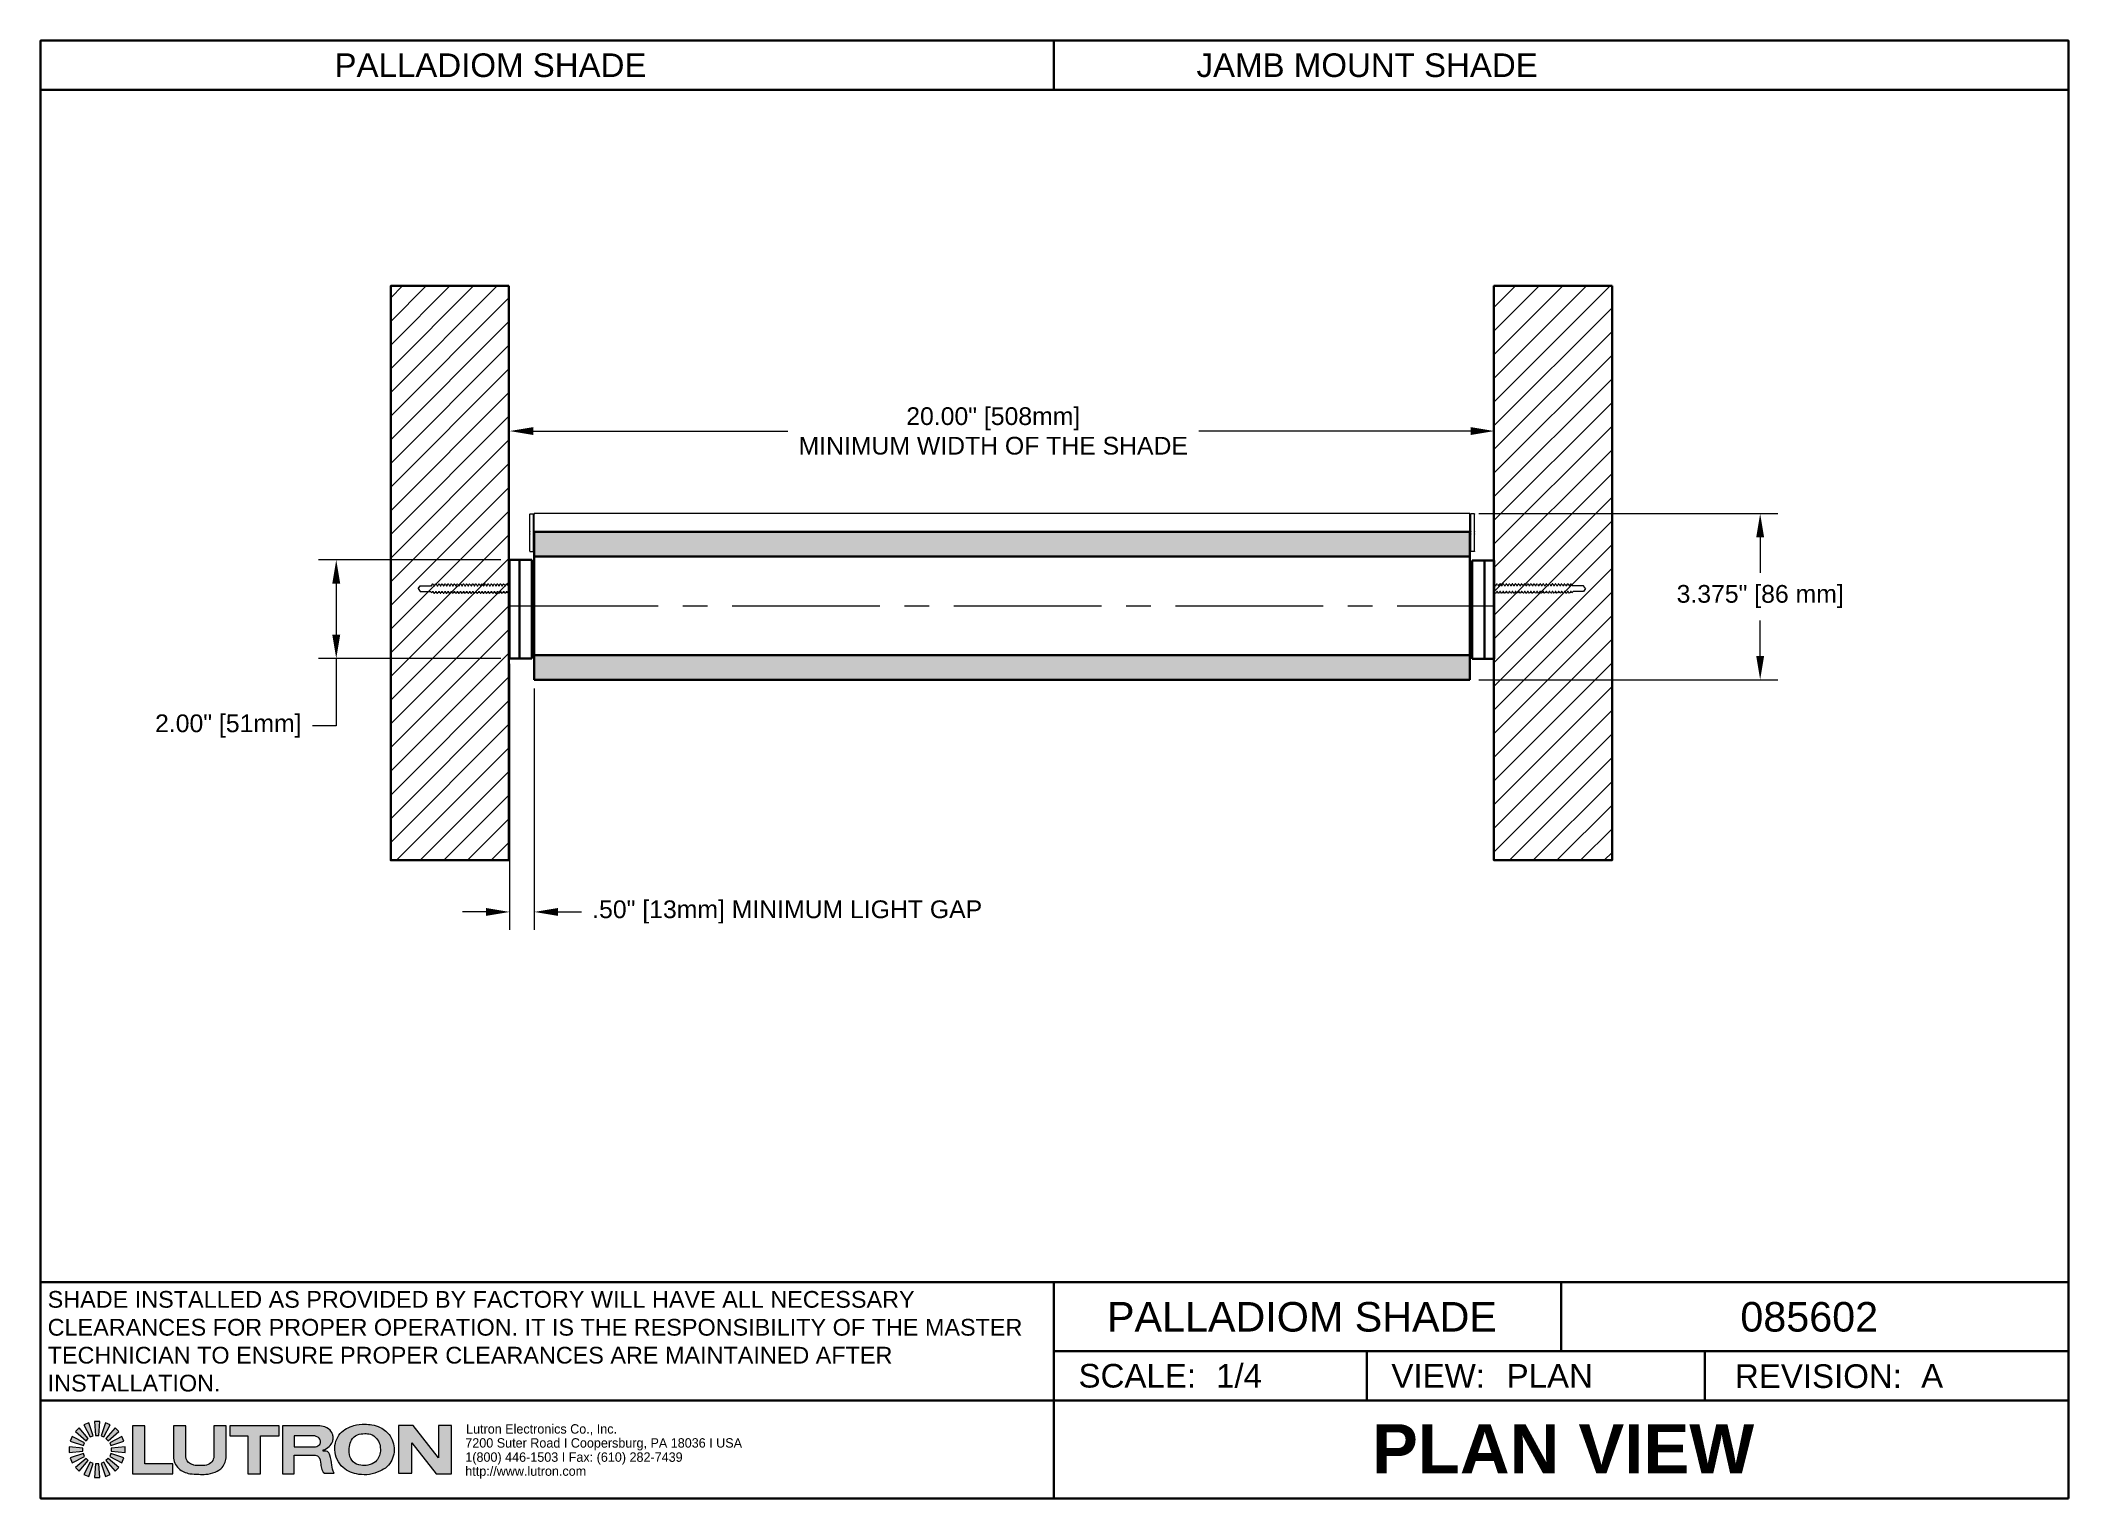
# Paper-space layout 'PALLADIOM_JAMB_MOUNT-PLAN-085602' of a CAD drawing. Header units: inches. Extents: x 0.1 to 10.4, y 0.1 to 7.5.
# The model-space entities are those that its viewports show. They can reach past a viewport. Long polylines and large blocks are cut down to what shows.
import ezdxf
from ezdxf.enums import TextEntityAlignment as Align

# ---------------------------------------------------------------- set-up
doc = ezdxf.new("R2010")
doc.units = ezdxf.units.IN
doc.header["$MEASUREMENT"] = 0
doc.linetypes.add('CENTER2', pattern=[1.125, 0.75, -0.125, 0.125, -0.125])
doc.layers.get('0').update_dxf_attribs({"true_color": 0xc2ced6})
for name, color, linetype, lineweight in [('BORDER', 7, 'Continuous', 30), ('FABRIC-ROLL', 7, 'Continuous', 30), ('HEMBAR', 7, 'Continuous', 9), ('HEMBAR-ENDCAP', 7, 'Continuous', 9), ('SHADE-BRACKET', 7, 'Continuous', 30), ('SHADE-BRACKET_SCREW', 7, 'Continuous', 5), ('STRUCTURE-SUB-STRUCTURE_THICK', 7, 'Continuous', 30), ('STRUCTURE-SUB-STRUCTURE_THIN', 7, 'Continuous', 9), ('SUB-BRACKET', 7, 'Continuous', 18), ('TEXT', 7, 'Continuous', 18)]:
    doc.layers.add(name, color=color, linetype=linetype, lineweight=lineweight)
doc.layers.add('VIEWPORT', color=2, linetype='Continuous')
doc.layers.get('VIEWPORT').off()
doc.styles.get("Standard").update_dxf_attribs({"font": 'arial.ttf'})
doc.styles.add('TEXTSTYLE_4', font='cgomg.ttf')
doc.styles.add('TEXTSTYLE_5', font='cgomgbd.ttf')
doc.dimstyles.new('MM IN LINE', dxfattribs={"dimscale": 0, "dimtxt": 0.09, "dimasz": 0.12, "dimexe": 0.09, "dimexo": 0.045, "dimgap": 0.0625, "dimtad": 0, "dimtih": 1, "dimtoh": 1, "dimrnd": 0.0625, "dimzin": 4, "dimdsep": 46, "dimtxsty": 'Standard', "dimcen": 0.045, "dimclrd": 256, "dimclre": 256, "dimclrt": 256, "dimadec": 0, "dimazin": 1, "dimtfac": 1, "dimtofl": 0, "dimtmove": 0, "dimatfit": 3, "dimfxl": 1, "dimtfill": 1, "dimtolj": 1, "dimtzin": 0, "dimlwd": -1, "dimlwe": -1, "dimarcsym": 0})

# ---------------------------------------------------------------- blocks, each defined once
blk = doc.blocks.new('LANDSCAPE_BORDER')
at = {"layer": 'TEXT'}
h = blk.add_hatch(color=7, dxfattribs=at)
h.paths.add_polyline_path([(0.404, 0.445), (0.42, 0.445), (0.426, 0.515), (0.398, 0.515)])
h.paths.add_polyline_path([(0.42, 0.301), (0.404, 0.301), (0.398, 0.231), (0.426, 0.231)])
h.paths.add_polyline_path([(0.27, 0.359), (0.34, 0.365), (0.34, 0.381), (0.27, 0.387)])
h.paths.add_polyline_path([(0.484, 0.365), (0.554, 0.359), (0.554, 0.387), (0.484, 0.381)])
h.paths.add_polyline_path([(0.432, 0.443), (0.447, 0.437), (0.479, 0.499), (0.454, 0.509)])
h.paths.add_polyline_path([(0.392, 0.303), (0.377, 0.309), (0.345, 0.247), (0.37, 0.237)])
h.paths.add_polyline_path([(0.276, 0.415), (0.343, 0.393), (0.348, 0.408), (0.286, 0.44)])
h.paths.add_polyline_path([(0.476, 0.338), (0.538, 0.306), (0.548, 0.331), (0.482, 0.353)])
h.paths.add_polyline_path([(0.457, 0.429), (0.468, 0.418), (0.522, 0.464), (0.503, 0.483)])
h.paths.add_polyline_path([(0.367, 0.317), (0.356, 0.328), (0.302, 0.282), (0.321, 0.263)])
h.paths.add_polyline_path([(0.302, 0.464), (0.356, 0.418), (0.367, 0.429), (0.321, 0.483)])
h.paths.add_polyline_path([(0.457, 0.317), (0.503, 0.263), (0.522, 0.282), (0.468, 0.328)])
h.paths.add_polyline_path([(0.476, 0.408), (0.482, 0.393), (0.548, 0.415), (0.538, 0.44)])
h.paths.add_polyline_path([(0.348, 0.338), (0.343, 0.353), (0.276, 0.331), (0.286, 0.306)])
h.paths.add_polyline_path([(0.345, 0.499), (0.377, 0.437), (0.392, 0.443), (0.37, 0.509)])
h.paths.add_polyline_path([(0.432, 0.303), (0.454, 0.237), (0.479, 0.247), (0.447, 0.309)])
h = blk.add_hatch(color=7, dxfattribs=at)
edge = h.paths.add_edge_path()
edge.add_line((0.592, 0.25), (0.796, 0.25))
edge.add_line((0.796, 0.25), (0.796, 0.301))
edge.add_line((0.796, 0.301), (0.654, 0.301))
edge.add_line((0.654, 0.301), (0.654, 0.493))
edge.add_line((0.654, 0.493), (0.592, 0.493))
edge.add_line((0.592, 0.493), (0.592, 0.25))
edge = h.paths.add_edge_path()
edge.add_spline(control_points=[(0.8, 0.338), (0.799, 0.315), (0.819, 0.272), (0.877, 0.248), (0.925, 0.248), (0.968, 0.246), (1.01, 0.256), (1.056, 0.282), (1.067, 0.319), (1.068, 0.338)], knot_values=[0, 0, 0, 0, 0.188111, 0.359458, 0.484066, 0.584571, 0.714437, 0.834186, 1, 1, 1, 1], degree=3, periodic=0)
edge.add_line((1.068, 0.338), (1.068, 0.493))
edge.add_line((1.068, 0.493), (1.005, 0.493))
edge.add_line((1.005, 0.493), (1.005, 0.338))
edge.add_spline(control_points=[(1.005, 0.338), (1.004, 0.329), (0.997, 0.308), (0.966, 0.29), (0.934, 0.292), (0.906, 0.292), (0.877, 0.304), (0.862, 0.321), (0.862, 0.338)], knot_values=[0, 0, 0, 0, 0.15202, 0.320142, 0.51822, 0.660899, 0.757095, 1, 1, 1, 1], degree=3, periodic=0)
edge.add_line((0.862, 0.338), (0.862, 0.493))
edge.add_line((0.862, 0.493), (0.8, 0.493))
edge.add_line((0.8, 0.493), (0.8, 0.338))
h.paths.add_polyline_path([(1.086, 0.443), (1.178, 0.443), (1.178, 0.25), (1.241, 0.25), (1.241, 0.443), (1.337, 0.443), (1.337, 0.493), (1.086, 0.493)])
edge = h.paths.add_edge_path()
edge.add_line((1.353, 0.25), (1.412, 0.25))
edge.add_line((1.412, 0.25), (1.412, 0.345))
edge.add_line((1.412, 0.345), (1.519, 0.345))
edge.add_spline(control_points=[(1.519, 0.345), (1.539, 0.344), (1.55, 0.304), (1.548, 0.267), (1.566, 0.254)], knot_values=[0, 0, 0, 0, 0.461097, 1, 1, 1, 1], degree=3, periodic=0)
edge.add_line((1.566, 0.254), (1.615, 0.254))
edge.add_spline(control_points=[(1.615, 0.254), (1.608, 0.266), (1.601, 0.298), (1.599, 0.333), (1.585, 0.365), (1.572, 0.365), (1.559, 0.365)], knot_values=[0, 0, 0, 0, 0.309273, 0.686569, 0.804595, 1, 1, 1, 1], degree=3, periodic=0)
edge.add_line((1.559, 0.365), (1.559, 0.371))
edge.add_spline(control_points=[(1.559, 0.371), (1.571, 0.374), (1.589, 0.386), (1.608, 0.408), (1.611, 0.43), (1.609, 0.451), (1.594, 0.477), (1.567, 0.49), (1.544, 0.493), (1.534, 0.493), (1.529, 0.493)], knot_values=[0, 0, 0, 0, 0.183729, 0.323126, 0.41577, 0.510898, 0.645084, 0.849809, 0.930648, 1, 1, 1, 1], degree=3, periodic=0)
edge.add_line((1.529, 0.493), (1.353, 0.493))
edge.add_line((1.353, 0.493), (1.353, 0.25))
edge = h.paths.add_edge_path()
edge.add_line((1.412, 0.387), (1.501, 0.387))
edge.add_spline(control_points=[(1.501, 0.387), (1.508, 0.387), (1.527, 0.385), (1.547, 0.401), (1.546, 0.423), (1.53, 0.442), (1.511, 0.443), (1.501, 0.443)], knot_values=[0, 0, 0, 0, 0.230109, 0.419054, 0.563256, 0.732365, 1, 1, 1, 1], degree=3, periodic=0)
edge.add_line((1.501, 0.443), (1.412, 0.443))
edge.add_line((1.412, 0.443), (1.412, 0.387))
h.paths.add_polyline_path([(1.942, 0.254), (2.009, 0.254), (2.009, 0.408), (2.133, 0.25), (2.211, 0.25), (2.211, 0.495), (2.145, 0.495), (2.145, 0.331), (2.016, 0.495), (1.942, 0.495)])
edge = h.paths.add_edge_path()
edge.add_spline(control_points=[(1.771, 0.502), (1.752, 0.502), (1.707, 0.496), (1.636, 0.461), (1.606, 0.367), (1.65, 0.275), (1.729, 0.245), (1.795, 0.244), (1.844, 0.26), (1.897, 0.29), (1.93, 0.36), (1.91, 0.441), (1.857, 0.486), (1.81, 0.499), (1.783, 0.502), (1.771, 0.502)], knot_values=[0, 0, 0, 0, 0.06306, 0.155327, 0.255366, 0.367513, 0.466924, 0.528817, 0.591533, 0.641692, 0.734618, 0.832299, 0.906956, 0.958757, 1, 1, 1, 1], degree=3, periodic=0)
edge = h.paths.add_edge_path()
edge.add_spline(control_points=[(1.771, 0.454), (1.758, 0.454), (1.731, 0.452), (1.701, 0.425), (1.691, 0.387), (1.69, 0.348), (1.707, 0.306), (1.749, 0.292), (1.789, 0.292), (1.835, 0.31), (1.857, 0.368), (1.842, 0.426), (1.803, 0.453), (1.78, 0.454), (1.771, 0.454)], knot_values=[0, 0, 0, 0, 0.074304, 0.154386, 0.220079, 0.299568, 0.381617, 0.466113, 0.537445, 0.620684, 0.736064, 0.868297, 0.943341, 1, 1, 1, 1], degree=3, periodic=0)
at = {"layer": 'BORDER'}
for p, q in [((5.269, 7.275), (5.269, 7.525)), ((0.125, 7.275), (10.419, 7.275)), ((0.125, 1.222), (10.419, 1.222)), ((7.844, 1.222), (7.844, 0.872)), ((5.269, 0.872), (10.419, 0.872)), ((6.858, 0.622), (6.858, 0.872)), ((8.573, 0.622), (8.573, 0.872)), ((0.125, 0.622), (10.419, 0.622))]:
    blk.add_line(p, q, dxfattribs=at)
for points in [[(10.419, 0.125), (0.125, 0.125), (0.125, 7.525), (10.419, 7.525), (10.419, 0.125)], [(5.269, 1.222), (5.269, 0.125)]]:
    blk.add_lwpolyline(points, dxfattribs=at)
at = {"layer": 'TEXT', "color": 7, "linetype": 'Continuous'}
for p, q in [((0.286, 0.44), (0.276, 0.415)), ((0.276, 0.415), (0.343, 0.393)), ((0.321, 0.483), (0.302, 0.464)), ((0.27, 0.387), (0.27, 0.359)), ((0.34, 0.381), (0.27, 0.387)), ((0.27, 0.359), (0.34, 0.365)), ((0.343, 0.353), (0.276, 0.331)), ((0.276, 0.331), (0.286, 0.306)), ((0.34, 0.365), (0.34, 0.381)), ((0.302, 0.282), (0.321, 0.263))]:
    blk.add_line(p, q, dxfattribs=at)
at = {"layer": 'TEXT', "color": 7}
for p, q in [((0.348, 0.408), (0.286, 0.44)), ((0.302, 0.464), (0.356, 0.418)), ((0.367, 0.429), (0.321, 0.483)), ((0.37, 0.509), (0.345, 0.499)), ((0.345, 0.499), (0.377, 0.437)), ((0.356, 0.418), (0.367, 0.429)), ((0.392, 0.443), (0.37, 0.509)), ((0.377, 0.437), (0.392, 0.443)), ((0.398, 0.515), (0.404, 0.445)), ((0.426, 0.515), (0.398, 0.515)), ((0.404, 0.445), (0.42, 0.445)), ((0.42, 0.445), (0.426, 0.515)), ((0.454, 0.509), (0.432, 0.443)), ((0.432, 0.443), (0.447, 0.437)), ((0.447, 0.437), (0.479, 0.499)), ((0.479, 0.499), (0.454, 0.509)), ((0.503, 0.483), (0.457, 0.429)), ((0.457, 0.429), (0.468, 0.418)), ((0.468, 0.418), (0.522, 0.464)), ((0.538, 0.44), (0.476, 0.408)), ((0.482, 0.393), (0.548, 0.415)), ((0.522, 0.464), (0.503, 0.483)), ((0.548, 0.415), (0.538, 0.44)), ((0.592, 0.493), (0.592, 0.25)), ((0.654, 0.493), (0.592, 0.493)), ((0.654, 0.301), (0.654, 0.493)), ((0.8, 0.493), (0.8, 0.338)), ((0.862, 0.493), (0.8, 0.493)), ((0.862, 0.338), (0.862, 0.493)), ((1.005, 0.493), (1.005, 0.338)), ((1.068, 0.493), (1.005, 0.493)), ((1.068, 0.338), (1.068, 0.493)), ((1.086, 0.493), (1.086, 0.443)), ((1.337, 0.493), (1.086, 0.493)), ((1.086, 0.443), (1.178, 0.443)), ((1.178, 0.443), (1.178, 0.25)), ((1.241, 0.25), (1.241, 0.443)), ((1.241, 0.443), (1.337, 0.443)), ((1.337, 0.443), (1.337, 0.493)), ((1.353, 0.493), (1.353, 0.25)), ((1.529, 0.493), (1.353, 0.493)), ((1.412, 0.443), (1.412, 0.387)), ((1.501, 0.443), (1.412, 0.443)), ((1.942, 0.495), (1.942, 0.254)), ((2.016, 0.495), (1.942, 0.495)), ((2.145, 0.331), (2.016, 0.495)), ((2.145, 0.495), (2.145, 0.331)), ((2.211, 0.495), (2.145, 0.495)), ((2.211, 0.25), (2.211, 0.495)), ((0.286, 0.306), (0.348, 0.338)), ((0.356, 0.328), (0.302, 0.282)), ((0.321, 0.263), (0.367, 0.317)), ((0.343, 0.393), (0.348, 0.408)), ((0.348, 0.338), (0.343, 0.353)), ((0.377, 0.309), (0.345, 0.247)), ((0.367, 0.317), (0.356, 0.328)), ((0.392, 0.303), (0.377, 0.309)), ((0.447, 0.309), (0.432, 0.303)), ((0.479, 0.247), (0.447, 0.309)), ((0.468, 0.328), (0.457, 0.317)), ((0.457, 0.317), (0.503, 0.263)), ((0.522, 0.282), (0.468, 0.328)), ((0.476, 0.408), (0.482, 0.393)), ((0.482, 0.353), (0.476, 0.338)), ((0.476, 0.338), (0.538, 0.306)), ((0.548, 0.331), (0.482, 0.353)), ((0.554, 0.387), (0.484, 0.381)), ((0.484, 0.381), (0.484, 0.365)), ((0.484, 0.365), (0.554, 0.359)), ((0.538, 0.306), (0.548, 0.331)), ((0.554, 0.359), (0.554, 0.387)), ((1.412, 0.387), (1.501, 0.387)), ((1.412, 0.25), (1.412, 0.345)), ((1.412, 0.345), (1.519, 0.345)), ((1.559, 0.365), (1.559, 0.371)), ((2.009, 0.254), (2.009, 0.408)), ((2.009, 0.408), (2.133, 0.25)), ((0.345, 0.247), (0.37, 0.237)), ((0.37, 0.237), (0.392, 0.303)), ((0.404, 0.301), (0.398, 0.231)), ((0.398, 0.231), (0.426, 0.231)), ((0.42, 0.301), (0.404, 0.301)), ((0.426, 0.231), (0.42, 0.301)), ((0.432, 0.303), (0.454, 0.237)), ((0.454, 0.237), (0.479, 0.247)), ((0.503, 0.263), (0.522, 0.282)), ((0.592, 0.25), (0.796, 0.25)), ((0.796, 0.301), (0.654, 0.301)), ((0.796, 0.25), (0.796, 0.301)), ((1.178, 0.25), (1.241, 0.25)), ((1.353, 0.25), (1.412, 0.25)), ((1.566, 0.254), (1.615, 0.254)), ((1.942, 0.254), (2.009, 0.254)), ((2.133, 0.25), (2.211, 0.25))]:
    blk.add_line(p, q, dxfattribs=at)
for points, knots in [([(1.501, 0.387), (1.508, 0.387), (1.527, 0.385), (1.547, 0.401), (1.546, 0.423), (1.53, 0.442), (1.511, 0.443), (1.501, 0.443)], [0, 0, 0, 0, 0.230109, 0.419054, 0.563256, 0.732365, 1, 1, 1, 1]), ([(1.559, 0.371), (1.571, 0.374), (1.589, 0.386), (1.608, 0.408), (1.611, 0.43), (1.609, 0.451), (1.594, 0.477), (1.567, 0.49), (1.544, 0.493), (1.534, 0.493), (1.529, 0.493)], [0, 0, 0, 0, 0.183729, 0.323126, 0.41577, 0.510898, 0.645084, 0.849809, 0.930648, 1, 1, 1, 1]), ([(1.771, 0.502), (1.752, 0.502), (1.707, 0.496), (1.636, 0.461), (1.606, 0.367), (1.65, 0.275), (1.729, 0.245), (1.795, 0.244), (1.844, 0.26), (1.897, 0.29), (1.93, 0.36), (1.91, 0.441), (1.857, 0.486), (1.81, 0.499), (1.783, 0.502), (1.771, 0.502)], [0, 0, 0, 0, 0.06306, 0.155327, 0.255366, 0.367513, 0.466924, 0.528817, 0.591533, 0.641692, 0.734618, 0.832299, 0.906956, 0.958757, 1, 1, 1, 1]), ([(1.771, 0.454), (1.758, 0.454), (1.731, 0.452), (1.701, 0.425), (1.691, 0.387), (1.69, 0.348), (1.707, 0.306), (1.749, 0.292), (1.789, 0.292), (1.835, 0.31), (1.857, 0.368), (1.842, 0.426), (1.803, 0.453), (1.78, 0.454), (1.771, 0.454)], [0, 0, 0, 0, 0.074304, 0.154386, 0.220079, 0.299568, 0.381617, 0.466113, 0.537445, 0.620684, 0.736064, 0.868297, 0.943341, 1, 1, 1, 1]), ([(0.8, 0.338), (0.799, 0.315), (0.819, 0.272), (0.877, 0.248), (0.925, 0.248), (0.968, 0.246), (1.01, 0.256), (1.056, 0.282), (1.067, 0.319), (1.068, 0.338)], [0, 0, 0, 0, 0.188111, 0.359458, 0.484066, 0.584571, 0.714437, 0.834186, 1, 1, 1, 1]), ([(1.005, 0.338), (1.004, 0.329), (0.997, 0.308), (0.966, 0.29), (0.934, 0.292), (0.906, 0.292), (0.877, 0.304), (0.862, 0.321), (0.862, 0.338)], [0, 0, 0, 0, 0.15202, 0.320142, 0.51822, 0.660899, 0.757095, 1, 1, 1, 1]), ([(1.519, 0.345), (1.539, 0.344), (1.55, 0.304), (1.548, 0.267), (1.566, 0.254)], [0, 0, 0, 0, 0.461097, 1, 1, 1, 1]), ([(1.615, 0.254), (1.608, 0.266), (1.601, 0.298), (1.599, 0.333), (1.585, 0.365), (1.572, 0.365), (1.559, 0.365)], [0, 0, 0, 0, 0.309273, 0.686569, 0.804595, 1, 1, 1, 1])]:
    blk.add_open_spline(points, degree=3, knots=knots, dxfattribs=at)
at = {"layer": 'TEXT', "color": 7, "lineweight": 15}
for s, style, p in [('7200 Suter Road I Coopersburg, PA 18036 I USA', 'TEXTSTYLE_4', (2.281, 0.383)), ('Lutron Electronics Co., Inc.', 'TEXTSTYLE_5', (2.285, 0.454)), ('1(800) 446-1503 I Fax: (610) 282-7439', 'TEXTSTYLE_4', (2.281, 0.311)), ('http://www.lutron.com', 'TEXTSTYLE_4', (2.281, 0.24))]:
    blk.add_text(s, height=0.04772, dxfattribs=dict(at, style=style)).set_placement(p)
at = {"layer": 'TEXT'}
for s, width, gutter_width, heights, insert, char_height, attachment_point in [('SHADE INSTALLED AS PROVIDED BY FACTORY WILL HAVE ALL NECESSARY CLEARANCES FOR PROPER OPERATION. IT IS THE RESPONSIBILITY OF THE MASTER TECHNICIAN TO ENSURE PROPER CLEARANCES ARE MAINTAINED AFTER INSTALLATION.', 5.08027, 0.681, [0.538], (0.161, 1.178), 0.085, 1), ('SCALE:', 1.71457, 1, [0], (5.394, 0.747), 0.12, 4), ('VIEW:', 1.71457, 1, [0], (6.982, 0.747), 0.12, 4), ('REVISION:', 1.71462, 1, [0], (8.726, 0.745), 0.12, 4), ('\\pi1.61459;{\\fArial|b1|i0|c0|p34;PLAN VIEW}', 5.14375, 1, [0], (5.269, 0.502), 0.25, 1)]:
    blk.add_mtext_dynamic_manual_height_columns(s, width=width, gutter_width=gutter_width, heights=heights, dxfattribs=dict(at, insert=insert, char_height=char_height, attachment_point=attachment_point))
blk = doc.blocks.new('LANDSCAPE_TITLE_BK_ATTRIBUTE')
for tag, height, p in [('CONSUMER/CONTRACT_ROLLER________', 0.12, (2.409, 7.4)), ('MOUNT', 0.12, (6.859, 7.4)), ('FAMILY', 0.15, (6.528, 1.047)), ('PN', 0.15, (9.103, 1.047))]:
    blk.add_attdef(tag, text='', height=height).set_placement(p, align=Align.MIDDLE_CENTER)
for tag, p in [('#/#', (6.092, 0.747)), ('VIEW', (7.567, 0.747)), ('REV', (9.671, 0.747))]:
    blk.add_attdef(tag, text='', height=0.12).set_placement(p, align=Align.MIDDLE_LEFT)
blk = doc.blocks.new('CEILING_1-ROLL_21-INCH-ROLL')
at = {"layer": 'STRUCTURE-SUB-STRUCTURE_THIN'}
h = blk.add_hatch(dxfattribs=at)
h.set_pattern_fill('ANSI31', color=256, scale=0.68, angle=90)
h.set_pattern_definition([(135, (11.235824, 5.22275), (-0.0601041, -0.0601041), [])])
h.paths.add_polyline_path([(5.379, 6.894), (5.379, 6.294), (8.294, 6.294), (8.294, 6.894)])
at = {"layer": 'STRUCTURE-SUB-STRUCTURE_THICK'}
blk.add_lwpolyline([(8.294, 6.294), (8.294, 6.894), (5.379, 6.894), (5.379, 6.294)], close=True, dxfattribs=at)
blk = doc.blocks.new('*D7')
at = {"layer": 'Defpoints', "color": 0, "transparency": 16777216}
for p in [(7.381, 5.124), (8.854, 5.124), (7.381, 4.281)]:
    blk.add_point(p, dxfattribs=at)
at = {"layer": 'TEXT', "transparency": 16777216}
for p, q in [((7.426, 5.124), (8.944, 5.124)), ((8.854, 5.004), (8.854, 4.823)), ((8.854, 4.401), (8.854, 4.582)), ((7.426, 4.281), (8.944, 4.281))]:
    blk.add_line(p, q, dxfattribs=at)
for points in [[(8.834, 5.004), (8.874, 5.004), (8.854, 5.124)], [(8.834, 4.401), (8.874, 4.401), (8.854, 4.281)]]:
    blk.add_solid(points, dxfattribs=at)
at = {"layer": 'TEXT', "transparency": 16777216, "insert": (8.854, 4.703), "char_height": 0.09, "width": 1.53184, "attachment_point": 5, "bg_fill": 3, "box_fill_scale": 1.25, "bg_fill_color": 256, "bg_fill_true_color": 13158600, "bg_fill_transparency": 0}
blk.add_mtext('\\A1;3.375" [86 mm] ', dxfattribs=at)
blk = doc.blocks.new('*U8')
at = {"layer": 'TEXT', "color": 0, "linetype": 'CENTER2', "transparency": 16777216}
blk.add_line((-2.495, 0), (2.495, 0), dxfattribs=at)
blk = doc.blocks.new('*D18')
at = {"layer": 'Defpoints', "color": 0, "transparency": 16777216}
for p in [(7.504, 5.543), (2.506, 4.872), (7.504, 4.872)]:
    blk.add_point(p, dxfattribs=at)
at = {"layer": 'TEXT', "transparency": 16777216}
for p, q in [((2.506, 4.917), (2.506, 5.633)), ((7.504, 4.917), (7.504, 5.633)), ((2.626, 5.543), (3.918, 5.543)), ((7.384, 5.543), (6.004, 5.543))]:
    blk.add_line(p, q, dxfattribs=at)
for points in [[(2.626, 5.563), (2.626, 5.523), (2.506, 5.543)], [(7.384, 5.563), (7.384, 5.523), (7.504, 5.543)]]:
    blk.add_solid(points, dxfattribs=at)
at = {"layer": 'TEXT', "transparency": 16777216, "insert": (4.961, 5.543), "char_height": 0.09, "attachment_point": 5, "bg_fill": 3, "box_fill_scale": 1.25, "bg_fill_color": 256, "bg_fill_true_color": 13158600, "bg_fill_transparency": 0}
blk.add_mtext('\\A1;20.00" [508mm]\\PMINIMUM WIDTH OF THE SHADE', dxfattribs=at)
blk = doc.blocks.new('*D21')
at = {"layer": 'Defpoints', "color": 0, "transparency": 16777216}
for p in [(2.506, 4.406), (2.631, 4.281), (2.506, 3.102)]:
    blk.add_point(p, dxfattribs=at)
at = {"layer": 'TEXT', "transparency": 16777216}
for p, q in [((2.506, 4.361), (2.506, 3.012)), ((2.631, 4.236), (2.631, 3.012)), ((2.386, 3.102), (2.266, 3.102)), ((2.751, 3.102), (2.871, 3.102))]:
    blk.add_line(p, q, dxfattribs=at)
for points in [[(2.386, 3.122), (2.386, 3.082), (2.506, 3.102)], [(2.751, 3.122), (2.751, 3.082), (2.631, 3.102)]]:
    blk.add_solid(points, dxfattribs=at)
at = {"layer": 'TEXT', "transparency": 16777216, "insert": (3.915, 3.102), "char_height": 0.09, "attachment_point": 5, "bg_fill": 3, "box_fill_scale": 1.25, "bg_fill_color": 256, "bg_fill_true_color": 13158600, "bg_fill_transparency": 0}
blk.add_mtext('\\A1;.50" [13mm] MINIMUM LIGHT GAP', dxfattribs=at)
blk = doc.blocks.new('*D29')
at = {"layer": 'Defpoints', "color": 0, "transparency": 16777216}
for p in [(1.626, 4.889), (2.506, 4.889), (2.506, 4.389)]:
    blk.add_point(p, dxfattribs=at)
at = {"layer": 'TEXT', "transparency": 16777216}
for p, q in [((2.461, 4.889), (1.536, 4.889)), ((1.626, 4.769), (1.626, 4.509)), ((2.461, 4.389), (1.536, 4.389)), ((1.626, 4.389), (1.626, 4.046)), ((1.626, 4.046), (1.506, 4.046))]:
    blk.add_line(p, q, dxfattribs=at)
for points in [[(1.606, 4.769), (1.646, 4.769), (1.626, 4.889)], [(1.606, 4.509), (1.646, 4.509), (1.626, 4.389)]]:
    blk.add_solid(points, dxfattribs=at)
at = {"layer": 'TEXT', "transparency": 16777216, "insert": (1.078, 4.046), "char_height": 0.09, "attachment_point": 5, "bg_fill": 3, "box_fill_scale": 1.25, "bg_fill_color": 256, "bg_fill_true_color": 13158600, "bg_fill_transparency": 0}
blk.add_mtext('\\A1;2.00" [51mm]', dxfattribs=at)
blk = doc.blocks.new('SHADE-BRACKET-SCREW-085602')
at = {"layer": 'SHADE-BRACKET_SCREW'}
for p, q in [((6.226, 9.314), (6.266, 9.372)), ((6.226, 9.313), (6.226, 9.314)), ((6.226, 9.314), (6.266, 9.256)), ((6.226, 9.313), (6.266, 9.255)), ((6.266, 9.372), (6.266, 9.369)), ((6.266, 9.372), (6.476, 9.372)), ((6.266, 9.256), (6.266, 9.255)), ((6.266, 9.256), (6.476, 9.256)), ((6.266, 9.255), (6.476, 9.255)), ((6.476, 9.372), (6.483, 9.38)), ((6.476, 9.372), (6.476, 9.372)), ((6.476, 9.255), (6.476, 9.256)), ((6.476, 9.256), (6.501, 9.23)), ((6.476, 9.255), (6.501, 9.229)), ((6.491, 9.369), (6.485, 9.379)), ((6.489, 9.372), (6.497, 9.372)), ((6.516, 9.256), (6.527, 9.256)), ((6.517, 9.255), (6.527, 9.255)), ((6.518, 9.409), (6.526, 9.409)), ((6.549, 9.372), (6.56, 9.372)), ((6.549, 9.219), (6.557, 9.219)), ((6.549, 9.218), (6.557, 9.218)), ((6.578, 9.256), (6.589, 9.256)), ((6.58, 9.255), (6.589, 9.255)), ((6.581, 9.409), (6.589, 9.409)), ((6.611, 9.372), (6.622, 9.372)), ((6.612, 9.219), (6.62, 9.219)), ((6.612, 9.218), (6.62, 9.218)), ((6.641, 9.256), (6.652, 9.256)), ((6.642, 9.255), (6.652, 9.255)), ((6.643, 9.409), (6.651, 9.409)), ((6.674, 9.372), (6.685, 9.372)), ((6.674, 9.219), (6.682, 9.219)), ((6.674, 9.218), (6.682, 9.218)), ((6.703, 9.256), (6.714, 9.256)), ((6.705, 9.255), (6.714, 9.255)), ((6.706, 9.409), (6.714, 9.409)), ((6.736, 9.372), (6.747, 9.372)), ((6.737, 9.219), (6.745, 9.219)), ((6.737, 9.218), (6.745, 9.218)), ((6.766, 9.256), (6.777, 9.256)), ((6.767, 9.255), (6.777, 9.255)), ((6.768, 9.409), (6.776, 9.409)), ((6.799, 9.372), (6.81, 9.372)), ((6.799, 9.219), (6.807, 9.219)), ((6.799, 9.218), (6.807, 9.218)), ((6.828, 9.256), (6.839, 9.256)), ((6.83, 9.255), (6.839, 9.255)), ((6.831, 9.409), (6.839, 9.409)), ((6.861, 9.372), (6.872, 9.372)), ((6.862, 9.219), (6.87, 9.219)), ((6.862, 9.218), (6.87, 9.218)), ((6.891, 9.256), (6.902, 9.256)), ((6.892, 9.255), (6.902, 9.255)), ((6.893, 9.409), (6.901, 9.409)), ((6.924, 9.372), (6.935, 9.372)), ((6.924, 9.219), (6.932, 9.219)), ((6.924, 9.218), (6.932, 9.218)), ((6.953, 9.256), (6.964, 9.256)), ((6.955, 9.255), (6.964, 9.255)), ((6.956, 9.409), (6.964, 9.409)), ((6.986, 9.372), (6.997, 9.372)), ((6.987, 9.219), (6.995, 9.219)), ((6.987, 9.218), (6.995, 9.218)), ((7.016, 9.256), (7.027, 9.256)), ((7.017, 9.255), (7.027, 9.255)), ((7.018, 9.409), (7.026, 9.409)), ((7.049, 9.372), (7.06, 9.372)), ((7.049, 9.219), (7.057, 9.219)), ((7.049, 9.218), (7.057, 9.218)), ((7.078, 9.256), (7.089, 9.256)), ((7.08, 9.255), (7.089, 9.255)), ((7.081, 9.409), (7.089, 9.409)), ((7.111, 9.372), (7.122, 9.372)), ((7.112, 9.219), (7.12, 9.219)), ((7.112, 9.218), (7.12, 9.218)), ((7.141, 9.256), (7.152, 9.256)), ((7.142, 9.255), (7.152, 9.255)), ((7.143, 9.409), (7.151, 9.409)), ((7.174, 9.372), (7.185, 9.372)), ((7.174, 9.219), (7.182, 9.219)), ((7.174, 9.218), (7.182, 9.218)), ((7.203, 9.256), (7.214, 9.256)), ((7.205, 9.255), (7.214, 9.255)), ((7.206, 9.409), (7.214, 9.409)), ((7.236, 9.372), (7.247, 9.372)), ((7.237, 9.219), (7.245, 9.219)), ((7.237, 9.218), (7.245, 9.218)), ((7.266, 9.256), (7.277, 9.256)), ((7.267, 9.255), (7.277, 9.255)), ((7.268, 9.409), (7.276, 9.409)), ((7.299, 9.372), (7.31, 9.372)), ((7.299, 9.219), (7.307, 9.219)), ((7.299, 9.218), (7.307, 9.218)), ((7.328, 9.256), (7.339, 9.256)), ((7.33, 9.255), (7.339, 9.255)), ((7.331, 9.409), (7.339, 9.409)), ((7.361, 9.372), (7.372, 9.372)), ((7.362, 9.219), (7.37, 9.219)), ((7.362, 9.218), (7.37, 9.218)), ((7.391, 9.256), (7.402, 9.256)), ((7.392, 9.255), (7.402, 9.255)), ((7.393, 9.409), (7.401, 9.409)), ((7.424, 9.372), (7.435, 9.372)), ((7.424, 9.219), (7.432, 9.219)), ((7.424, 9.218), (7.432, 9.218)), ((7.453, 9.256), (7.464, 9.256)), ((7.455, 9.255), (7.464, 9.255)), ((7.456, 9.409), (7.464, 9.409)), ((7.486, 9.372), (7.497, 9.372)), ((7.487, 9.219), (7.495, 9.219)), ((7.487, 9.218), (7.495, 9.218)), ((7.516, 9.256), (7.527, 9.256)), ((7.517, 9.255), (7.527, 9.255)), ((7.518, 9.409), (7.526, 9.409)), ((7.549, 9.372), (7.56, 9.372)), ((7.549, 9.219), (7.557, 9.219)), ((7.549, 9.218), (7.557, 9.218)), ((7.578, 9.256), (7.589, 9.256)), ((7.58, 9.255), (7.589, 9.255)), ((7.581, 9.409), (7.589, 9.409)), ((7.611, 9.372), (7.622, 9.372)), ((7.612, 9.219), (7.62, 9.219)), ((7.612, 9.218), (7.62, 9.218)), ((7.641, 9.256), (7.652, 9.256)), ((7.642, 9.255), (7.652, 9.255)), ((7.643, 9.409), (7.651, 9.409)), ((7.674, 9.372), (7.685, 9.372)), ((7.674, 9.219), (7.682, 9.219)), ((7.674, 9.218), (7.682, 9.218)), ((7.703, 9.256), (7.714, 9.256)), ((7.705, 9.255), (7.714, 9.255)), ((7.706, 9.409), (7.714, 9.409)), ((7.736, 9.372), (7.747, 9.372)), ((7.737, 9.219), (7.745, 9.219)), ((7.737, 9.218), (7.745, 9.218)), ((7.766, 9.256), (7.777, 9.256)), ((7.767, 9.255), (7.777, 9.255)), ((7.768, 9.409), (7.776, 9.409)), ((7.799, 9.372), (7.81, 9.372)), ((7.799, 9.219), (7.807, 9.219)), ((7.799, 9.218), (7.807, 9.218)), ((7.828, 9.256), (7.839, 9.256)), ((7.83, 9.255), (7.839, 9.255)), ((7.831, 9.409), (7.839, 9.409)), ((7.861, 9.372), (7.872, 9.372)), ((7.862, 9.219), (7.87, 9.219)), ((7.862, 9.218), (7.87, 9.218)), ((7.891, 9.256), (7.902, 9.256)), ((7.892, 9.255), (7.902, 9.255)), ((7.893, 9.409), (7.901, 9.409)), ((7.924, 9.372), (7.935, 9.372)), ((7.924, 9.219), (7.932, 9.219)), ((7.924, 9.218), (7.932, 9.218)), ((7.953, 9.256), (7.964, 9.256)), ((7.955, 9.255), (7.964, 9.255)), ((7.956, 9.409), (7.964, 9.409)), ((7.986, 9.372), (7.997, 9.372)), ((7.987, 9.219), (7.995, 9.219)), ((7.987, 9.218), (7.995, 9.218)), ((8.016, 9.256), (8.027, 9.256)), ((8.017, 9.255), (8.027, 9.255)), ((8.018, 9.409), (8.026, 9.409)), ((8.049, 9.372), (8.06, 9.372)), ((8.049, 9.219), (8.057, 9.219)), ((8.049, 9.218), (8.057, 9.218)), ((8.078, 9.256), (8.081, 9.256)), ((8.08, 9.255), (8.081, 9.255)), ((28.074, 9.255), (28.073, 9.255)), ((28.106, 9.372), (28.096, 9.372)), ((28.104, 9.219), (28.096, 9.219)), ((28.136, 9.255), (28.125, 9.255)), ((28.135, 9.409), (28.128, 9.409)), ((28.169, 9.372), (28.158, 9.372)), ((28.167, 9.219), (28.159, 9.219)), ((28.199, 9.255), (28.188, 9.255)), ((28.198, 9.409), (28.19, 9.409)), ((28.231, 9.372), (28.221, 9.372)), ((28.229, 9.219), (28.221, 9.219)), ((28.261, 9.255), (28.25, 9.255)), ((28.26, 9.409), (28.253, 9.409)), ((28.294, 9.372), (28.283, 9.372)), ((28.292, 9.219), (28.284, 9.219)), ((28.324, 9.255), (28.313, 9.255)), ((28.323, 9.409), (28.315, 9.409)), ((28.356, 9.372), (28.346, 9.372)), ((28.354, 9.219), (28.346, 9.219)), ((28.386, 9.255), (28.375, 9.255)), ((28.385, 9.409), (28.378, 9.409)), ((28.419, 9.372), (28.408, 9.372)), ((28.417, 9.219), (28.409, 9.219)), ((28.449, 9.255), (28.438, 9.255)), ((28.448, 9.409), (28.44, 9.409)), ((28.481, 9.372), (28.471, 9.372)), ((28.479, 9.219), (28.471, 9.219)), ((28.511, 9.255), (28.5, 9.255)), ((28.51, 9.409), (28.503, 9.409)), ((28.544, 9.372), (28.533, 9.372)), ((28.542, 9.219), (28.534, 9.219)), ((28.574, 9.255), (28.563, 9.255)), ((28.573, 9.409), (28.565, 9.409)), ((28.606, 9.372), (28.596, 9.372)), ((28.604, 9.219), (28.596, 9.219)), ((28.636, 9.255), (28.625, 9.255)), ((28.635, 9.409), (28.628, 9.409)), ((28.669, 9.372), (28.658, 9.372)), ((28.667, 9.219), (28.659, 9.219)), ((28.699, 9.255), (28.688, 9.255)), ((28.698, 9.409), (28.69, 9.409)), ((28.731, 9.372), (28.721, 9.372)), ((28.729, 9.219), (28.721, 9.219)), ((28.761, 9.255), (28.75, 9.255)), ((28.76, 9.409), (28.753, 9.409)), ((28.794, 9.372), (28.783, 9.372)), ((28.792, 9.219), (28.784, 9.219)), ((28.824, 9.255), (28.813, 9.255)), ((28.823, 9.409), (28.815, 9.409)), ((28.856, 9.372), (28.846, 9.372)), ((28.854, 9.219), (28.846, 9.219)), ((28.886, 9.255), (28.875, 9.255)), ((28.885, 9.409), (28.878, 9.409)), ((28.919, 9.372), (28.908, 9.372)), ((28.917, 9.219), (28.909, 9.219)), ((28.949, 9.255), (28.938, 9.255)), ((28.948, 9.409), (28.94, 9.409)), ((28.981, 9.372), (28.971, 9.372)), ((28.979, 9.219), (28.971, 9.219)), ((29.011, 9.255), (29, 9.255)), ((29.01, 9.409), (29.003, 9.409)), ((29.044, 9.372), (29.033, 9.372)), ((29.042, 9.219), (29.034, 9.219)), ((29.074, 9.255), (29.063, 9.255)), ((29.073, 9.409), (29.065, 9.409)), ((29.106, 9.372), (29.096, 9.372)), ((29.104, 9.219), (29.096, 9.219)), ((29.136, 9.255), (29.125, 9.255)), ((29.135, 9.409), (29.128, 9.409)), ((29.169, 9.372), (29.158, 9.372)), ((29.167, 9.219), (29.159, 9.219)), ((29.199, 9.255), (29.188, 9.255)), ((29.198, 9.409), (29.19, 9.409)), ((29.231, 9.372), (29.221, 9.372)), ((29.229, 9.219), (29.221, 9.219)), ((29.261, 9.255), (29.25, 9.255)), ((29.26, 9.409), (29.253, 9.409)), ((29.294, 9.372), (29.283, 9.372)), ((29.292, 9.219), (29.284, 9.219)), ((29.324, 9.255), (29.313, 9.255)), ((29.323, 9.409), (29.315, 9.409)), ((29.356, 9.372), (29.346, 9.372)), ((29.354, 9.219), (29.346, 9.219)), ((29.386, 9.255), (29.375, 9.255)), ((29.385, 9.409), (29.378, 9.409)), ((29.419, 9.372), (29.408, 9.372)), ((29.417, 9.219), (29.409, 9.219)), ((29.449, 9.255), (29.438, 9.255)), ((29.448, 9.409), (29.44, 9.409)), ((29.481, 9.372), (29.471, 9.372)), ((29.479, 9.219), (29.471, 9.219)), ((29.511, 9.255), (29.5, 9.255)), ((29.51, 9.409), (29.503, 9.409)), ((29.544, 9.372), (29.533, 9.372)), ((29.542, 9.219), (29.534, 9.219)), ((29.574, 9.255), (29.563, 9.255)), ((29.573, 9.409), (29.565, 9.409)), ((29.606, 9.372), (29.596, 9.372)), ((29.604, 9.219), (29.596, 9.219)), ((29.636, 9.255), (29.625, 9.255)), ((29.635, 9.409), (29.628, 9.409)), ((29.678, 9.255), (29.652, 9.23)), ((29.667, 9.372), (29.658, 9.372)), ((29.665, 9.372), (29.669, 9.378)), ((29.678, 9.372), (29.671, 9.379)), ((29.887, 9.372), (29.678, 9.372)), ((29.678, 9.255), (29.678, 9.255)), ((29.887, 9.255), (29.678, 9.255)), ((29.928, 9.314), (29.887, 9.372)), ((29.928, 9.314), (29.887, 9.255)), ((29.887, 9.255), (29.887, 9.255))]:
    blk.add_line(p, q, dxfattribs=at)
blk.add_rational_spline([(6.236, 9.329), (6.237, 9.331), (6.245, 9.341), (6.265, 9.367), (6.266, 9.369)], [21.9940153387, 20.1124455315, 12.9121312746, 6.87332440401, 6.57973969761], degree=2, knots=[-0.1946138, -0.1946138, -0.1946138, -0.1564904, -0.0538459, -0.0486248, -0.0486248, -0.0486248], dxfattribs=at)
for points in [[(6.483, 9.38), (6.483, 9.38), (6.483, 9.38), (6.483, 9.38)], [(6.496, 9.372), (6.503, 9.384), (6.509, 9.396), (6.516, 9.407)], [(6.497, 9.372), (6.497, 9.372), (6.497, 9.372), (6.497, 9.372)], [(6.5, 9.231), (6.501, 9.23), (6.501, 9.23), (6.501, 9.229)], [(6.501, 9.23), (6.502, 9.23), (6.502, 9.23), (6.503, 9.231)], [(6.501, 9.229), (6.502, 9.229), (6.502, 9.229), (6.503, 9.23)], [(6.518, 9.256), (6.512, 9.247), (6.508, 9.239), (6.503, 9.231)], [(6.518, 9.255), (6.512, 9.247), (6.508, 9.238), (6.503, 9.23)], [(6.548, 9.221), (6.54, 9.233), (6.533, 9.246), (6.525, 9.258)], [(6.526, 9.409), (6.526, 9.409), (6.526, 9.409), (6.526, 9.409)], [(6.548, 9.22), (6.541, 9.232), (6.533, 9.244), (6.526, 9.256)], [(6.528, 9.407), (6.535, 9.395), (6.543, 9.382), (6.55, 9.37)], [(6.558, 9.372), (6.565, 9.384), (6.572, 9.396), (6.579, 9.407)], [(6.58, 9.256), (6.573, 9.244), (6.566, 9.232), (6.559, 9.221)], [(6.58, 9.255), (6.573, 9.243), (6.566, 9.232), (6.559, 9.22)], [(6.56, 9.372), (6.56, 9.372), (6.56, 9.372), (6.56, 9.372)], [(6.61, 9.221), (6.603, 9.233), (6.595, 9.246), (6.588, 9.258)], [(6.589, 9.409), (6.589, 9.409), (6.589, 9.409), (6.589, 9.409)], [(6.61, 9.22), (6.603, 9.232), (6.596, 9.244), (6.589, 9.256)], [(6.59, 9.407), (6.598, 9.395), (6.605, 9.382), (6.613, 9.37)], [(6.621, 9.372), (6.628, 9.384), (6.634, 9.396), (6.641, 9.407)], [(6.622, 9.372), (6.622, 9.372), (6.622, 9.372), (6.622, 9.372)], [(6.643, 9.256), (6.636, 9.244), (6.629, 9.232), (6.622, 9.221)], [(6.643, 9.255), (6.636, 9.243), (6.629, 9.232), (6.622, 9.22)], [(6.673, 9.221), (6.665, 9.233), (6.658, 9.246), (6.65, 9.258)], [(6.651, 9.409), (6.651, 9.409), (6.651, 9.409), (6.651, 9.409)], [(6.673, 9.22), (6.666, 9.232), (6.658, 9.244), (6.651, 9.256)], [(6.653, 9.407), (6.66, 9.395), (6.668, 9.382), (6.675, 9.37)], [(6.683, 9.372), (6.69, 9.384), (6.697, 9.396), (6.704, 9.407)], [(6.705, 9.256), (6.698, 9.244), (6.691, 9.232), (6.684, 9.221)], [(6.705, 9.255), (6.698, 9.243), (6.691, 9.232), (6.684, 9.22)], [(6.685, 9.372), (6.685, 9.372), (6.685, 9.372), (6.685, 9.372)], [(6.735, 9.221), (6.728, 9.233), (6.72, 9.246), (6.713, 9.258)], [(6.714, 9.409), (6.714, 9.409), (6.714, 9.409), (6.714, 9.409)], [(6.735, 9.22), (6.728, 9.232), (6.721, 9.244), (6.714, 9.256)], [(6.715, 9.407), (6.723, 9.395), (6.73, 9.382), (6.738, 9.37)], [(6.746, 9.372), (6.753, 9.384), (6.759, 9.396), (6.766, 9.407)], [(6.747, 9.372), (6.747, 9.372), (6.747, 9.372), (6.747, 9.372)], [(6.768, 9.256), (6.761, 9.244), (6.754, 9.232), (6.747, 9.221)], [(6.768, 9.255), (6.761, 9.243), (6.754, 9.232), (6.747, 9.22)], [(6.798, 9.221), (6.79, 9.233), (6.783, 9.246), (6.775, 9.258)], [(6.776, 9.409), (6.776, 9.409), (6.776, 9.409), (6.776, 9.409)], [(6.798, 9.22), (6.791, 9.232), (6.783, 9.244), (6.776, 9.256)], [(6.778, 9.407), (6.785, 9.395), (6.793, 9.382), (6.8, 9.37)], [(6.808, 9.372), (6.815, 9.384), (6.822, 9.396), (6.829, 9.407)], [(6.83, 9.256), (6.823, 9.244), (6.816, 9.232), (6.809, 9.221)], [(6.83, 9.255), (6.823, 9.243), (6.816, 9.232), (6.809, 9.22)], [(6.81, 9.372), (6.81, 9.372), (6.81, 9.372), (6.81, 9.372)], [(6.86, 9.221), (6.853, 9.233), (6.845, 9.246), (6.838, 9.258)], [(6.839, 9.409), (6.839, 9.409), (6.839, 9.409), (6.839, 9.409)], [(6.86, 9.22), (6.853, 9.232), (6.846, 9.244), (6.839, 9.256)], [(6.84, 9.407), (6.848, 9.395), (6.855, 9.382), (6.863, 9.37)], [(6.871, 9.372), (6.878, 9.384), (6.884, 9.396), (6.891, 9.407)], [(6.872, 9.372), (6.872, 9.372), (6.872, 9.372), (6.872, 9.372)], [(6.893, 9.256), (6.886, 9.244), (6.879, 9.232), (6.872, 9.221)], [(6.893, 9.255), (6.886, 9.243), (6.879, 9.232), (6.872, 9.22)], [(6.923, 9.221), (6.915, 9.233), (6.908, 9.246), (6.9, 9.258)], [(6.901, 9.409), (6.901, 9.409), (6.901, 9.409), (6.901, 9.409)], [(6.923, 9.22), (6.916, 9.232), (6.908, 9.244), (6.901, 9.256)], [(6.903, 9.407), (6.91, 9.395), (6.918, 9.382), (6.925, 9.37)], [(6.933, 9.372), (6.94, 9.384), (6.947, 9.396), (6.954, 9.407)], [(6.955, 9.256), (6.948, 9.244), (6.941, 9.232), (6.934, 9.221)], [(6.955, 9.255), (6.948, 9.243), (6.941, 9.232), (6.934, 9.22)], [(6.935, 9.372), (6.935, 9.372), (6.935, 9.372), (6.935, 9.372)], [(6.985, 9.221), (6.978, 9.233), (6.97, 9.246), (6.963, 9.258)], [(6.964, 9.409), (6.964, 9.409), (6.964, 9.409), (6.964, 9.409)], [(6.985, 9.22), (6.978, 9.232), (6.971, 9.244), (6.964, 9.256)], [(6.965, 9.407), (6.973, 9.395), (6.98, 9.382), (6.988, 9.37)], [(6.996, 9.372), (7.003, 9.384), (7.009, 9.396), (7.016, 9.407)], [(6.997, 9.372), (6.997, 9.372), (6.997, 9.372), (6.997, 9.372)], [(7.018, 9.256), (7.011, 9.244), (7.004, 9.232), (6.997, 9.221)], [(7.018, 9.255), (7.011, 9.243), (7.004, 9.232), (6.997, 9.22)], [(7.048, 9.221), (7.04, 9.233), (7.033, 9.246), (7.025, 9.258)], [(7.026, 9.409), (7.026, 9.409), (7.026, 9.409), (7.026, 9.409)], [(7.048, 9.22), (7.041, 9.232), (7.033, 9.244), (7.026, 9.256)], [(7.028, 9.407), (7.035, 9.395), (7.043, 9.382), (7.05, 9.37)], [(7.058, 9.372), (7.065, 9.384), (7.072, 9.396), (7.079, 9.407)], [(7.08, 9.256), (7.073, 9.244), (7.066, 9.232), (7.059, 9.221)], [(7.08, 9.255), (7.073, 9.243), (7.066, 9.232), (7.059, 9.22)], [(7.06, 9.372), (7.06, 9.372), (7.06, 9.372), (7.06, 9.372)], [(7.11, 9.221), (7.103, 9.233), (7.095, 9.246), (7.088, 9.258)], [(7.089, 9.409), (7.089, 9.409), (7.089, 9.409), (7.089, 9.409)], [(7.11, 9.22), (7.103, 9.232), (7.096, 9.244), (7.089, 9.256)], [(7.09, 9.407), (7.098, 9.395), (7.105, 9.382), (7.113, 9.37)], [(7.121, 9.372), (7.128, 9.384), (7.134, 9.396), (7.141, 9.407)], [(7.122, 9.372), (7.122, 9.372), (7.122, 9.372), (7.122, 9.372)], [(7.143, 9.256), (7.136, 9.244), (7.129, 9.232), (7.122, 9.221)], [(7.143, 9.255), (7.136, 9.243), (7.129, 9.232), (7.122, 9.22)], [(7.173, 9.221), (7.165, 9.233), (7.158, 9.246), (7.15, 9.258)], [(7.151, 9.409), (7.151, 9.409), (7.151, 9.409), (7.151, 9.409)], [(7.173, 9.22), (7.166, 9.232), (7.158, 9.244), (7.151, 9.256)], [(7.153, 9.407), (7.16, 9.395), (7.168, 9.382), (7.175, 9.37)], [(7.183, 9.372), (7.19, 9.384), (7.197, 9.396), (7.204, 9.407)], [(7.205, 9.256), (7.198, 9.244), (7.191, 9.232), (7.184, 9.221)], [(7.205, 9.255), (7.198, 9.243), (7.191, 9.232), (7.184, 9.22)], [(7.185, 9.372), (7.185, 9.372), (7.185, 9.372), (7.185, 9.372)], [(7.235, 9.221), (7.228, 9.233), (7.22, 9.246), (7.213, 9.258)], [(7.214, 9.409), (7.214, 9.409), (7.214, 9.409), (7.214, 9.409)], [(7.235, 9.22), (7.228, 9.232), (7.221, 9.244), (7.214, 9.256)], [(7.215, 9.407), (7.223, 9.395), (7.23, 9.382), (7.238, 9.37)], [(7.246, 9.372), (7.253, 9.384), (7.259, 9.396), (7.266, 9.407)], [(7.247, 9.372), (7.247, 9.372), (7.247, 9.372), (7.247, 9.372)], [(7.268, 9.256), (7.261, 9.244), (7.254, 9.232), (7.247, 9.221)], [(7.268, 9.255), (7.261, 9.243), (7.254, 9.232), (7.247, 9.22)], [(7.298, 9.221), (7.29, 9.233), (7.283, 9.246), (7.275, 9.258)], [(7.276, 9.409), (7.276, 9.409), (7.276, 9.409), (7.276, 9.409)], [(7.298, 9.22), (7.291, 9.232), (7.283, 9.244), (7.276, 9.256)], [(7.278, 9.407), (7.285, 9.395), (7.293, 9.382), (7.3, 9.37)], [(7.308, 9.372), (7.315, 9.384), (7.322, 9.396), (7.329, 9.407)], [(7.33, 9.256), (7.323, 9.244), (7.316, 9.232), (7.309, 9.221)], [(7.33, 9.255), (7.323, 9.243), (7.316, 9.232), (7.309, 9.22)], [(7.31, 9.372), (7.31, 9.372), (7.31, 9.372), (7.31, 9.372)], [(7.36, 9.221), (7.353, 9.233), (7.345, 9.246), (7.338, 9.258)], [(7.339, 9.409), (7.339, 9.409), (7.339, 9.409), (7.339, 9.409)], [(7.36, 9.22), (7.353, 9.232), (7.346, 9.244), (7.339, 9.256)], [(7.34, 9.407), (7.348, 9.395), (7.355, 9.382), (7.363, 9.37)], [(7.371, 9.372), (7.378, 9.384), (7.384, 9.396), (7.391, 9.407)], [(7.372, 9.372), (7.372, 9.372), (7.372, 9.372), (7.372, 9.372)], [(7.393, 9.256), (7.386, 9.244), (7.379, 9.232), (7.372, 9.221)], [(7.393, 9.255), (7.386, 9.243), (7.379, 9.232), (7.372, 9.22)], [(7.423, 9.221), (7.415, 9.233), (7.408, 9.246), (7.4, 9.258)], [(7.401, 9.409), (7.401, 9.409), (7.401, 9.409), (7.401, 9.409)], [(7.423, 9.22), (7.416, 9.232), (7.408, 9.244), (7.401, 9.256)], [(7.403, 9.407), (7.41, 9.395), (7.418, 9.382), (7.425, 9.37)], [(7.433, 9.372), (7.44, 9.384), (7.447, 9.396), (7.454, 9.407)], [(7.455, 9.256), (7.448, 9.244), (7.441, 9.232), (7.434, 9.221)], [(7.455, 9.255), (7.448, 9.243), (7.441, 9.232), (7.434, 9.22)], [(7.435, 9.372), (7.435, 9.372), (7.435, 9.372), (7.435, 9.372)], [(7.485, 9.221), (7.478, 9.233), (7.47, 9.246), (7.463, 9.258)], [(7.464, 9.409), (7.464, 9.409), (7.464, 9.409), (7.464, 9.409)], [(7.485, 9.22), (7.478, 9.232), (7.471, 9.244), (7.464, 9.256)], [(7.465, 9.407), (7.473, 9.395), (7.48, 9.382), (7.488, 9.37)], [(7.496, 9.372), (7.503, 9.384), (7.509, 9.396), (7.516, 9.407)], [(7.497, 9.372), (7.497, 9.372), (7.497, 9.372), (7.497, 9.372)], [(7.518, 9.256), (7.511, 9.244), (7.504, 9.232), (7.497, 9.221)], [(7.518, 9.255), (7.511, 9.243), (7.504, 9.232), (7.497, 9.22)], [(7.548, 9.221), (7.54, 9.233), (7.533, 9.246), (7.525, 9.258)], [(7.526, 9.409), (7.526, 9.409), (7.526, 9.409), (7.526, 9.409)], [(7.548, 9.22), (7.541, 9.232), (7.533, 9.244), (7.526, 9.256)], [(7.528, 9.407), (7.535, 9.395), (7.543, 9.382), (7.55, 9.37)], [(7.558, 9.372), (7.565, 9.384), (7.572, 9.396), (7.579, 9.407)], [(7.58, 9.256), (7.573, 9.244), (7.566, 9.232), (7.559, 9.221)], [(7.58, 9.255), (7.573, 9.243), (7.566, 9.232), (7.559, 9.22)], [(7.56, 9.372), (7.56, 9.372), (7.56, 9.372), (7.56, 9.372)], [(7.61, 9.221), (7.603, 9.233), (7.595, 9.246), (7.588, 9.258)], [(7.589, 9.409), (7.589, 9.409), (7.589, 9.409), (7.589, 9.409)], [(7.61, 9.22), (7.603, 9.232), (7.596, 9.244), (7.589, 9.256)], [(7.59, 9.407), (7.598, 9.395), (7.605, 9.382), (7.613, 9.37)], [(7.621, 9.372), (7.628, 9.384), (7.634, 9.396), (7.641, 9.407)], [(7.622, 9.372), (7.622, 9.372), (7.622, 9.372), (7.622, 9.372)], [(7.643, 9.256), (7.636, 9.244), (7.629, 9.232), (7.622, 9.221)], [(7.643, 9.255), (7.636, 9.243), (7.629, 9.232), (7.622, 9.22)], [(7.673, 9.221), (7.665, 9.233), (7.658, 9.246), (7.65, 9.258)], [(7.651, 9.409), (7.651, 9.409), (7.651, 9.409), (7.651, 9.409)], [(7.673, 9.22), (7.666, 9.232), (7.658, 9.244), (7.651, 9.256)], [(7.653, 9.407), (7.66, 9.395), (7.668, 9.382), (7.675, 9.37)], [(7.683, 9.372), (7.69, 9.384), (7.697, 9.396), (7.704, 9.407)], [(7.705, 9.256), (7.698, 9.244), (7.691, 9.232), (7.684, 9.221)], [(7.705, 9.255), (7.698, 9.243), (7.691, 9.232), (7.684, 9.22)], [(7.685, 9.372), (7.685, 9.372), (7.685, 9.372), (7.685, 9.372)], [(7.735, 9.221), (7.728, 9.233), (7.72, 9.246), (7.713, 9.258)], [(7.714, 9.409), (7.714, 9.409), (7.714, 9.409), (7.714, 9.409)], [(7.735, 9.22), (7.728, 9.232), (7.721, 9.244), (7.714, 9.256)], [(7.715, 9.407), (7.723, 9.395), (7.73, 9.382), (7.738, 9.37)], [(7.746, 9.372), (7.753, 9.384), (7.759, 9.396), (7.766, 9.407)], [(7.747, 9.372), (7.747, 9.372), (7.747, 9.372), (7.747, 9.372)], [(7.768, 9.256), (7.761, 9.244), (7.754, 9.232), (7.747, 9.221)], [(7.768, 9.255), (7.761, 9.243), (7.754, 9.232), (7.747, 9.22)], [(7.798, 9.221), (7.79, 9.233), (7.783, 9.246), (7.775, 9.258)], [(7.776, 9.409), (7.776, 9.409), (7.776, 9.409), (7.776, 9.409)], [(7.798, 9.22), (7.791, 9.232), (7.783, 9.244), (7.776, 9.256)], [(7.778, 9.407), (7.785, 9.395), (7.793, 9.382), (7.8, 9.37)], [(7.808, 9.372), (7.815, 9.384), (7.822, 9.396), (7.829, 9.407)], [(7.83, 9.256), (7.823, 9.244), (7.816, 9.232), (7.809, 9.221)], [(7.83, 9.255), (7.823, 9.243), (7.816, 9.232), (7.809, 9.22)], [(7.81, 9.372), (7.81, 9.372), (7.81, 9.372), (7.81, 9.372)], [(7.86, 9.221), (7.853, 9.233), (7.845, 9.246), (7.838, 9.258)], [(7.839, 9.409), (7.839, 9.409), (7.839, 9.409), (7.839, 9.409)], [(7.86, 9.22), (7.853, 9.232), (7.846, 9.244), (7.839, 9.256)], [(7.84, 9.407), (7.848, 9.395), (7.855, 9.382), (7.863, 9.37)], [(7.871, 9.372), (7.878, 9.384), (7.884, 9.396), (7.891, 9.407)], [(7.872, 9.372), (7.872, 9.372), (7.872, 9.372), (7.872, 9.372)], [(7.893, 9.256), (7.886, 9.244), (7.879, 9.232), (7.872, 9.221)], [(7.893, 9.255), (7.886, 9.243), (7.879, 9.232), (7.872, 9.22)], [(7.923, 9.221), (7.915, 9.233), (7.908, 9.246), (7.9, 9.258)], [(7.901, 9.409), (7.901, 9.409), (7.901, 9.409), (7.901, 9.409)], [(7.923, 9.22), (7.916, 9.232), (7.908, 9.244), (7.901, 9.256)], [(7.903, 9.407), (7.91, 9.395), (7.918, 9.382), (7.925, 9.37)], [(7.933, 9.372), (7.94, 9.384), (7.947, 9.396), (7.954, 9.407)], [(7.955, 9.256), (7.948, 9.244), (7.941, 9.232), (7.934, 9.221)], [(7.955, 9.255), (7.948, 9.243), (7.941, 9.232), (7.934, 9.22)], [(7.935, 9.372), (7.935, 9.372), (7.935, 9.372), (7.935, 9.372)], [(7.985, 9.221), (7.978, 9.233), (7.97, 9.246), (7.963, 9.258)], [(7.964, 9.409), (7.964, 9.409), (7.964, 9.409), (7.964, 9.409)], [(7.985, 9.22), (7.978, 9.232), (7.971, 9.244), (7.964, 9.256)], [(7.965, 9.407), (7.973, 9.395), (7.98, 9.382), (7.988, 9.37)], [(7.996, 9.372), (8.003, 9.384), (8.009, 9.396), (8.016, 9.407)], [(7.997, 9.372), (7.997, 9.372), (7.997, 9.372), (7.997, 9.372)], [(8.018, 9.256), (8.011, 9.244), (8.004, 9.232), (7.997, 9.221)], [(8.018, 9.255), (8.011, 9.243), (8.004, 9.232), (7.997, 9.22)], [(8.048, 9.221), (8.04, 9.233), (8.033, 9.246), (8.025, 9.258)], [(8.026, 9.409), (8.026, 9.409), (8.026, 9.409), (8.026, 9.409)], [(8.048, 9.22), (8.041, 9.232), (8.033, 9.244), (8.026, 9.256)], [(8.028, 9.407), (8.035, 9.395), (8.043, 9.382), (8.05, 9.37)], [(8.058, 9.372), (8.065, 9.384), (8.072, 9.396), (8.079, 9.407)], [(8.08, 9.256), (8.073, 9.244), (8.066, 9.232), (8.059, 9.221)], [(8.08, 9.255), (8.073, 9.243), (8.066, 9.232), (8.059, 9.22)], [(8.06, 9.372), (8.06, 9.372), (8.06, 9.372), (8.06, 9.372)], [(28.094, 9.22), (28.087, 9.232), (28.08, 9.244), (28.073, 9.256)], [(28.075, 9.407), (28.082, 9.395), (28.09, 9.382), (28.097, 9.37)], [(28.105, 9.372), (28.112, 9.384), (28.119, 9.395), (28.126, 9.407)], [(28.127, 9.255), (28.12, 9.244), (28.113, 9.232), (28.106, 9.22)], [(28.125, 9.255), (28.125, 9.255), (28.125, 9.255), (28.125, 9.255)], [(28.157, 9.22), (28.15, 9.233), (28.142, 9.245), (28.135, 9.258)], [(28.137, 9.407), (28.145, 9.395), (28.152, 9.382), (28.16, 9.37)], [(28.167, 9.372), (28.174, 9.384), (28.181, 9.395), (28.188, 9.407)], [(28.189, 9.255), (28.182, 9.244), (28.175, 9.232), (28.169, 9.22)], [(28.188, 9.255), (28.188, 9.255), (28.188, 9.255), (28.188, 9.255)], [(28.219, 9.22), (28.212, 9.233), (28.205, 9.245), (28.197, 9.258)], [(28.2, 9.407), (28.207, 9.395), (28.215, 9.382), (28.222, 9.37)], [(28.23, 9.372), (28.237, 9.384), (28.244, 9.395), (28.251, 9.407)], [(28.252, 9.255), (28.245, 9.244), (28.238, 9.232), (28.231, 9.22)], [(28.25, 9.255), (28.25, 9.255), (28.25, 9.255), (28.25, 9.255)], [(28.282, 9.22), (28.275, 9.233), (28.267, 9.245), (28.26, 9.258)], [(28.262, 9.407), (28.27, 9.395), (28.277, 9.382), (28.285, 9.37)], [(28.292, 9.372), (28.299, 9.384), (28.306, 9.395), (28.313, 9.407)], [(28.314, 9.255), (28.307, 9.244), (28.3, 9.232), (28.294, 9.22)], [(28.313, 9.255), (28.313, 9.255), (28.313, 9.255), (28.313, 9.255)], [(28.344, 9.22), (28.337, 9.233), (28.33, 9.245), (28.322, 9.258)], [(28.325, 9.407), (28.332, 9.395), (28.34, 9.382), (28.347, 9.37)], [(28.355, 9.372), (28.362, 9.384), (28.369, 9.395), (28.376, 9.407)], [(28.377, 9.255), (28.37, 9.244), (28.363, 9.232), (28.356, 9.22)], [(28.375, 9.255), (28.375, 9.255), (28.375, 9.255), (28.375, 9.255)], [(28.407, 9.22), (28.4, 9.233), (28.392, 9.245), (28.385, 9.258)], [(28.387, 9.407), (28.395, 9.395), (28.402, 9.382), (28.41, 9.37)], [(28.417, 9.372), (28.424, 9.384), (28.431, 9.395), (28.438, 9.407)], [(28.439, 9.255), (28.432, 9.244), (28.425, 9.232), (28.419, 9.22)], [(28.438, 9.255), (28.438, 9.255), (28.438, 9.255), (28.438, 9.255)], [(28.469, 9.22), (28.462, 9.233), (28.455, 9.245), (28.447, 9.258)], [(28.45, 9.407), (28.457, 9.395), (28.465, 9.382), (28.472, 9.37)], [(28.48, 9.372), (28.487, 9.384), (28.494, 9.395), (28.501, 9.407)], [(28.502, 9.255), (28.495, 9.244), (28.488, 9.232), (28.481, 9.22)], [(28.5, 9.255), (28.5, 9.255), (28.5, 9.255), (28.5, 9.255)], [(28.532, 9.22), (28.525, 9.233), (28.517, 9.245), (28.51, 9.258)], [(28.512, 9.407), (28.52, 9.395), (28.527, 9.382), (28.535, 9.37)], [(28.542, 9.372), (28.549, 9.384), (28.556, 9.395), (28.563, 9.407)], [(28.564, 9.255), (28.557, 9.244), (28.55, 9.232), (28.544, 9.22)], [(28.563, 9.255), (28.563, 9.255), (28.563, 9.255), (28.563, 9.255)], [(28.594, 9.22), (28.587, 9.233), (28.58, 9.245), (28.572, 9.258)], [(28.575, 9.407), (28.582, 9.395), (28.59, 9.382), (28.597, 9.37)], [(28.605, 9.372), (28.612, 9.384), (28.619, 9.395), (28.626, 9.407)], [(28.627, 9.255), (28.62, 9.244), (28.613, 9.232), (28.606, 9.22)], [(28.625, 9.255), (28.625, 9.255), (28.625, 9.255), (28.625, 9.255)], [(28.657, 9.22), (28.65, 9.233), (28.642, 9.245), (28.635, 9.258)], [(28.637, 9.407), (28.645, 9.395), (28.652, 9.382), (28.66, 9.37)], [(28.667, 9.372), (28.674, 9.384), (28.681, 9.395), (28.688, 9.407)], [(28.689, 9.255), (28.682, 9.244), (28.675, 9.232), (28.669, 9.22)], [(28.688, 9.255), (28.688, 9.255), (28.688, 9.255), (28.688, 9.255)], [(28.719, 9.22), (28.712, 9.233), (28.705, 9.245), (28.697, 9.258)], [(28.7, 9.407), (28.707, 9.395), (28.715, 9.382), (28.722, 9.37)], [(28.73, 9.372), (28.737, 9.384), (28.744, 9.395), (28.751, 9.407)], [(28.752, 9.255), (28.745, 9.244), (28.738, 9.232), (28.731, 9.22)], [(28.75, 9.255), (28.75, 9.255), (28.75, 9.255), (28.75, 9.255)], [(28.782, 9.22), (28.775, 9.233), (28.767, 9.245), (28.76, 9.258)], [(28.762, 9.407), (28.77, 9.395), (28.777, 9.382), (28.785, 9.37)], [(28.792, 9.372), (28.799, 9.384), (28.806, 9.395), (28.813, 9.407)], [(28.814, 9.255), (28.807, 9.244), (28.8, 9.232), (28.794, 9.22)], [(28.813, 9.255), (28.813, 9.255), (28.813, 9.255), (28.813, 9.255)], [(28.844, 9.22), (28.837, 9.233), (28.83, 9.245), (28.822, 9.258)], [(28.825, 9.407), (28.832, 9.395), (28.84, 9.382), (28.847, 9.37)], [(28.855, 9.372), (28.862, 9.384), (28.869, 9.395), (28.876, 9.407)], [(28.877, 9.255), (28.87, 9.244), (28.863, 9.232), (28.856, 9.22)], [(28.875, 9.255), (28.875, 9.255), (28.875, 9.255), (28.875, 9.255)], [(28.907, 9.22), (28.9, 9.233), (28.892, 9.245), (28.885, 9.258)], [(28.887, 9.407), (28.895, 9.395), (28.902, 9.382), (28.91, 9.37)], [(28.917, 9.372), (28.924, 9.384), (28.931, 9.395), (28.938, 9.407)], [(28.939, 9.255), (28.932, 9.244), (28.925, 9.232), (28.919, 9.22)], [(28.938, 9.255), (28.938, 9.255), (28.938, 9.255), (28.938, 9.255)], [(28.969, 9.22), (28.962, 9.233), (28.955, 9.245), (28.947, 9.258)], [(28.95, 9.407), (28.957, 9.395), (28.965, 9.382), (28.972, 9.37)], [(28.98, 9.372), (28.987, 9.384), (28.994, 9.395), (29.001, 9.407)], [(29.002, 9.255), (28.995, 9.244), (28.988, 9.232), (28.981, 9.22)], [(29, 9.255), (29, 9.255), (29, 9.255), (29, 9.255)], [(29.032, 9.22), (29.025, 9.233), (29.017, 9.245), (29.01, 9.258)], [(29.012, 9.407), (29.02, 9.395), (29.027, 9.382), (29.035, 9.37)], [(29.042, 9.372), (29.049, 9.384), (29.056, 9.395), (29.063, 9.407)], [(29.064, 9.255), (29.057, 9.244), (29.05, 9.232), (29.044, 9.22)], [(29.063, 9.255), (29.063, 9.255), (29.063, 9.255), (29.063, 9.255)], [(29.094, 9.22), (29.087, 9.233), (29.08, 9.245), (29.072, 9.258)], [(29.075, 9.407), (29.082, 9.395), (29.09, 9.382), (29.097, 9.37)], [(29.105, 9.372), (29.112, 9.384), (29.119, 9.395), (29.126, 9.407)], [(29.127, 9.255), (29.12, 9.244), (29.113, 9.232), (29.106, 9.22)], [(29.125, 9.255), (29.125, 9.255), (29.125, 9.255), (29.125, 9.255)], [(29.157, 9.22), (29.15, 9.233), (29.142, 9.245), (29.135, 9.258)], [(29.137, 9.407), (29.145, 9.395), (29.152, 9.382), (29.16, 9.37)], [(29.167, 9.372), (29.174, 9.384), (29.181, 9.395), (29.188, 9.407)], [(29.189, 9.255), (29.182, 9.244), (29.175, 9.232), (29.169, 9.22)], [(29.188, 9.255), (29.188, 9.255), (29.188, 9.255), (29.188, 9.255)], [(29.219, 9.22), (29.212, 9.233), (29.205, 9.245), (29.197, 9.258)], [(29.2, 9.407), (29.207, 9.395), (29.215, 9.382), (29.222, 9.37)], [(29.23, 9.372), (29.237, 9.384), (29.244, 9.395), (29.251, 9.407)], [(29.252, 9.255), (29.245, 9.244), (29.238, 9.232), (29.231, 9.22)], [(29.25, 9.255), (29.25, 9.255), (29.25, 9.255), (29.25, 9.255)], [(29.282, 9.22), (29.275, 9.233), (29.267, 9.245), (29.26, 9.258)], [(29.262, 9.407), (29.27, 9.395), (29.277, 9.382), (29.285, 9.37)], [(29.292, 9.372), (29.299, 9.384), (29.306, 9.395), (29.313, 9.407)], [(29.314, 9.255), (29.307, 9.244), (29.3, 9.232), (29.294, 9.22)], [(29.313, 9.255), (29.313, 9.255), (29.313, 9.255), (29.313, 9.255)], [(29.344, 9.22), (29.337, 9.233), (29.33, 9.245), (29.322, 9.258)], [(29.325, 9.407), (29.332, 9.395), (29.34, 9.382), (29.347, 9.37)], [(29.355, 9.372), (29.362, 9.384), (29.369, 9.395), (29.376, 9.407)], [(29.377, 9.255), (29.37, 9.244), (29.363, 9.232), (29.356, 9.22)], [(29.375, 9.255), (29.375, 9.255), (29.375, 9.255), (29.375, 9.255)], [(29.407, 9.22), (29.4, 9.233), (29.392, 9.245), (29.385, 9.258)], [(29.387, 9.407), (29.395, 9.395), (29.402, 9.382), (29.41, 9.37)], [(29.417, 9.372), (29.424, 9.384), (29.431, 9.395), (29.438, 9.407)], [(29.439, 9.255), (29.432, 9.244), (29.425, 9.232), (29.419, 9.22)], [(29.438, 9.255), (29.438, 9.255), (29.438, 9.255), (29.438, 9.255)], [(29.469, 9.22), (29.462, 9.233), (29.455, 9.245), (29.447, 9.258)], [(29.45, 9.407), (29.457, 9.395), (29.465, 9.382), (29.472, 9.37)], [(29.48, 9.372), (29.487, 9.384), (29.494, 9.395), (29.501, 9.407)], [(29.502, 9.255), (29.495, 9.244), (29.488, 9.232), (29.481, 9.22)], [(29.5, 9.255), (29.5, 9.255), (29.5, 9.255), (29.5, 9.255)], [(29.532, 9.22), (29.525, 9.233), (29.517, 9.245), (29.51, 9.258)], [(29.512, 9.407), (29.52, 9.395), (29.527, 9.382), (29.535, 9.37)], [(29.542, 9.372), (29.549, 9.384), (29.556, 9.395), (29.563, 9.407)], [(29.564, 9.255), (29.557, 9.244), (29.55, 9.232), (29.544, 9.22)], [(29.563, 9.255), (29.563, 9.255), (29.563, 9.255), (29.563, 9.255)], [(29.594, 9.22), (29.587, 9.233), (29.58, 9.245), (29.572, 9.258)], [(29.575, 9.407), (29.582, 9.395), (29.59, 9.382), (29.597, 9.37)], [(29.605, 9.372), (29.612, 9.384), (29.619, 9.395), (29.626, 9.407)], [(29.627, 9.255), (29.62, 9.244), (29.613, 9.232), (29.606, 9.22)], [(29.625, 9.255), (29.625, 9.255), (29.625, 9.255), (29.625, 9.255)], [(29.651, 9.23), (29.646, 9.239), (29.64, 9.249), (29.635, 9.258)], [(29.637, 9.407), (29.645, 9.395), (29.652, 9.382), (29.66, 9.37)], [(29.652, 9.23), (29.652, 9.23), (29.652, 9.23), (29.652, 9.23)], [(29.671, 9.379), (29.67, 9.38), (29.669, 9.38), (29.669, 9.378)]]:
    blk.add_open_spline(points, degree=3, dxfattribs=at)
for points, knots in [([(6.516, 9.407), (6.517, 9.408), (6.517, 9.408), (6.517, 9.409), (6.518, 9.409), (6.519, 9.409)], [-0.05169669, -0.05169669, -0.05169669, -0.05169669, -0.03907355, -0.03907355, 0, 0, 0, 0]), ([(6.546, 9.223), (6.547, 9.221), (6.547, 9.22), (6.548, 9.219), (6.549, 9.218), (6.549, 9.218)], [0.38862853, 0.38862853, 0.38862853, 0.38862853, 0.42244443, 0.42244443, 0.4626664, 0.4626664, 0.4626664, 0.4626664]), ([(6.559, 9.22), (6.559, 9.219), (6.558, 9.219), (6.557, 9.218), (6.557, 9.218), (6.556, 9.219)], [0.34446337, 0.34446337, 0.34446337, 0.34446337, 0.38247154, 0.38247154, 0.41951927, 0.41951927, 0.41951927, 0.41951927]), ([(6.579, 9.407), (6.579, 9.408), (6.579, 9.408), (6.58, 9.409), (6.581, 9.409), (6.581, 9.409)], [-0.05169422, -0.05169422, -0.05169422, -0.05169422, -0.03658693, -0.03658693, 0, 0, 0, 0]), ([(6.609, 9.223), (6.609, 9.221), (6.61, 9.22), (6.611, 9.219), (6.611, 9.218), (6.612, 9.218)], [0.38862853, 0.38862853, 0.38862853, 0.38862853, 0.42244443, 0.42244443, 0.4626664, 0.4626664, 0.4626664, 0.4626664]), ([(6.622, 9.22), (6.621, 9.219), (6.621, 9.219), (6.62, 9.218), (6.619, 9.218), (6.618, 9.219)], [0.34446337, 0.34446337, 0.34446337, 0.34446337, 0.38247154, 0.38247154, 0.41951927, 0.41951927, 0.41951927, 0.41951927]), ([(6.641, 9.407), (6.642, 9.408), (6.642, 9.408), (6.642, 9.409), (6.643, 9.409), (6.644, 9.409)], [-0.05169422, -0.05169422, -0.05169422, -0.05169422, -0.03658693, -0.03658693, 0, 0, 0, 0]), ([(6.671, 9.223), (6.672, 9.221), (6.672, 9.22), (6.673, 9.219), (6.674, 9.218), (6.674, 9.218)], [0.38862853, 0.38862853, 0.38862853, 0.38862853, 0.42244443, 0.42244443, 0.4626664, 0.4626664, 0.4626664, 0.4626664]), ([(6.684, 9.22), (6.684, 9.219), (6.683, 9.219), (6.682, 9.218), (6.682, 9.218), (6.681, 9.219)], [0.34446337, 0.34446337, 0.34446337, 0.34446337, 0.38247154, 0.38247154, 0.41951927, 0.41951927, 0.41951927, 0.41951927]), ([(6.704, 9.407), (6.704, 9.408), (6.704, 9.408), (6.705, 9.409), (6.706, 9.409), (6.706, 9.409)], [-0.05169422, -0.05169422, -0.05169422, -0.05169422, -0.03658693, -0.03658693, 0, 0, 0, 0]), ([(6.734, 9.223), (6.734, 9.221), (6.735, 9.22), (6.736, 9.219), (6.736, 9.218), (6.737, 9.218)], [-0.4626664, -0.4626664, -0.4626664, -0.4626664, -0.4288505, -0.4288505, -0.38862853, -0.38862853, -0.38862853, -0.38862853]), ([(6.747, 9.22), (6.746, 9.219), (6.746, 9.219), (6.745, 9.218), (6.744, 9.218), (6.743, 9.219)], [-0.41951927, -0.41951927, -0.41951927, -0.41951927, -0.3815111, -0.3815111, -0.34446337, -0.34446337, -0.34446337, -0.34446337]), ([(6.766, 9.407), (6.767, 9.408), (6.767, 9.408), (6.767, 9.409), (6.768, 9.409), (6.769, 9.409)], [-0.05169422, -0.05169422, -0.05169422, -0.05169422, -0.03658693, -0.03658693, 0, 0, 0, 0]), ([(6.796, 9.223), (6.797, 9.221), (6.797, 9.22), (6.798, 9.219), (6.799, 9.218), (6.799, 9.218)], [0.38862853, 0.38862853, 0.38862853, 0.38862853, 0.42244443, 0.42244443, 0.4626664, 0.4626664, 0.4626664, 0.4626664]), ([(6.809, 9.22), (6.809, 9.219), (6.808, 9.219), (6.807, 9.218), (6.807, 9.218), (6.806, 9.219)], [-0.41951927, -0.41951927, -0.41951927, -0.41951927, -0.3815111, -0.3815111, -0.34446337, -0.34446337, -0.34446337, -0.34446337]), ([(6.829, 9.407), (6.829, 9.408), (6.829, 9.408), (6.83, 9.409), (6.831, 9.409), (6.831, 9.409)], [-0.05169422, -0.05169422, -0.05169422, -0.05169422, -0.03658693, -0.03658693, 0, 0, 0, 0]), ([(6.859, 9.223), (6.859, 9.221), (6.86, 9.22), (6.861, 9.219), (6.861, 9.218), (6.862, 9.218)], [0.38862853, 0.38862853, 0.38862853, 0.38862853, 0.42244443, 0.42244443, 0.4626664, 0.4626664, 0.4626664, 0.4626664]), ([(6.872, 9.22), (6.871, 9.219), (6.871, 9.219), (6.87, 9.218), (6.869, 9.218), (6.868, 9.219)], [-0.41951927, -0.41951927, -0.41951927, -0.41951927, -0.3815111, -0.3815111, -0.34446337, -0.34446337, -0.34446337, -0.34446337]), ([(6.891, 9.407), (6.892, 9.408), (6.892, 9.408), (6.892, 9.409), (6.893, 9.409), (6.894, 9.409)], [-0.05169422, -0.05169422, -0.05169422, -0.05169422, -0.03658693, -0.03658693, 0, 0, 0, 0]), ([(6.921, 9.223), (6.922, 9.221), (6.922, 9.22), (6.923, 9.219), (6.924, 9.218), (6.924, 9.218)], [0.38862853, 0.38862853, 0.38862853, 0.38862853, 0.42244443, 0.42244443, 0.4626664, 0.4626664, 0.4626664, 0.4626664]), ([(6.934, 9.22), (6.934, 9.219), (6.933, 9.219), (6.932, 9.218), (6.932, 9.218), (6.931, 9.219)], [-0.41951927, -0.41951927, -0.41951927, -0.41951927, -0.3815111, -0.3815111, -0.34446337, -0.34446337, -0.34446337, -0.34446337]), ([(6.954, 9.407), (6.954, 9.408), (6.954, 9.408), (6.955, 9.409), (6.956, 9.409), (6.956, 9.409)], [-0.05169422, -0.05169422, -0.05169422, -0.05169422, -0.03658693, -0.03658693, 0, 0, 0, 0]), ([(6.984, 9.223), (6.984, 9.221), (6.985, 9.22), (6.986, 9.219), (6.986, 9.218), (6.987, 9.218)], [0.38862853, 0.38862853, 0.38862853, 0.38862853, 0.42244443, 0.42244443, 0.4626664, 0.4626664, 0.4626664, 0.4626664]), ([(6.997, 9.22), (6.996, 9.219), (6.996, 9.219), (6.995, 9.218), (6.994, 9.218), (6.993, 9.219)], [-0.41951927, -0.41951927, -0.41951927, -0.41951927, -0.3815111, -0.3815111, -0.34446337, -0.34446337, -0.34446337, -0.34446337]), ([(7.016, 9.407), (7.017, 9.408), (7.017, 9.408), (7.017, 9.409), (7.018, 9.409), (7.019, 9.409)], [-0.05169422, -0.05169422, -0.05169422, -0.05169422, -0.03658693, -0.03658693, 0, 0, 0, 0]), ([(7.046, 9.223), (7.047, 9.221), (7.047, 9.22), (7.048, 9.219), (7.049, 9.218), (7.049, 9.218)], [0.38862853, 0.38862853, 0.38862853, 0.38862853, 0.42244443, 0.42244443, 0.4626664, 0.4626664, 0.4626664, 0.4626664]), ([(7.059, 9.22), (7.059, 9.219), (7.058, 9.219), (7.057, 9.218), (7.057, 9.218), (7.056, 9.219)], [-0.41951927, -0.41951927, -0.41951927, -0.41951927, -0.3815111, -0.3815111, -0.34446337, -0.34446337, -0.34446337, -0.34446337]), ([(7.079, 9.407), (7.079, 9.408), (7.079, 9.408), (7.08, 9.409), (7.081, 9.409), (7.081, 9.409)], [-0.05169422, -0.05169422, -0.05169422, -0.05169422, -0.03658693, -0.03658693, 0, 0, 0, 0]), ([(7.109, 9.223), (7.109, 9.221), (7.11, 9.22), (7.111, 9.219), (7.111, 9.218), (7.112, 9.218)], [0.38862853, 0.38862853, 0.38862853, 0.38862853, 0.42244443, 0.42244443, 0.4626664, 0.4626664, 0.4626664, 0.4626664]), ([(7.122, 9.22), (7.121, 9.219), (7.121, 9.219), (7.12, 9.218), (7.119, 9.218), (7.118, 9.219)], [-0.41951927, -0.41951927, -0.41951927, -0.41951927, -0.3815111, -0.3815111, -0.34446337, -0.34446337, -0.34446337, -0.34446337]), ([(7.141, 9.407), (7.142, 9.408), (7.142, 9.408), (7.142, 9.409), (7.143, 9.409), (7.144, 9.409)], [-0.05169422, -0.05169422, -0.05169422, -0.05169422, -0.03658693, -0.03658693, 0, 0, 0, 0]), ([(7.171, 9.223), (7.172, 9.221), (7.172, 9.22), (7.173, 9.219), (7.174, 9.218), (7.174, 9.218)], [0.38862853, 0.38862853, 0.38862853, 0.38862853, 0.42244443, 0.42244443, 0.4626664, 0.4626664, 0.4626664, 0.4626664]), ([(7.184, 9.22), (7.184, 9.219), (7.183, 9.219), (7.182, 9.218), (7.182, 9.218), (7.181, 9.219)], [-0.41951927, -0.41951927, -0.41951927, -0.41951927, -0.3815111, -0.3815111, -0.34446337, -0.34446337, -0.34446337, -0.34446337]), ([(7.204, 9.407), (7.204, 9.408), (7.204, 9.408), (7.205, 9.409), (7.206, 9.409), (7.206, 9.409)], [-0.05169422, -0.05169422, -0.05169422, -0.05169422, -0.03658693, -0.03658693, 0, 0, 0, 0]), ([(7.234, 9.223), (7.234, 9.221), (7.235, 9.22), (7.236, 9.219), (7.236, 9.218), (7.237, 9.218)], [0.38862853, 0.38862853, 0.38862853, 0.38862853, 0.42244443, 0.42244443, 0.4626664, 0.4626664, 0.4626664, 0.4626664]), ([(7.247, 9.22), (7.246, 9.219), (7.246, 9.219), (7.245, 9.218), (7.244, 9.218), (7.243, 9.219)], [-0.41951927, -0.41951927, -0.41951927, -0.41951927, -0.3815111, -0.3815111, -0.34446337, -0.34446337, -0.34446337, -0.34446337]), ([(7.266, 9.407), (7.267, 9.408), (7.267, 9.408), (7.267, 9.409), (7.268, 9.409), (7.269, 9.409)], [-0.05169422, -0.05169422, -0.05169422, -0.05169422, -0.03658693, -0.03658693, 0, 0, 0, 0]), ([(7.296, 9.223), (7.297, 9.221), (7.297, 9.22), (7.298, 9.219), (7.299, 9.218), (7.299, 9.218)], [0.38862853, 0.38862853, 0.38862853, 0.38862853, 0.42244443, 0.42244443, 0.4626664, 0.4626664, 0.4626664, 0.4626664]), ([(7.309, 9.22), (7.309, 9.219), (7.308, 9.219), (7.307, 9.218), (7.307, 9.218), (7.306, 9.219)], [-0.41951927, -0.41951927, -0.41951927, -0.41951927, -0.3815111, -0.3815111, -0.34446337, -0.34446337, -0.34446337, -0.34446337]), ([(7.329, 9.407), (7.329, 9.408), (7.329, 9.408), (7.33, 9.409), (7.331, 9.409), (7.331, 9.409)], [-0.05169422, -0.05169422, -0.05169422, -0.05169422, -0.03658693, -0.03658693, 0, 0, 0, 0]), ([(7.359, 9.223), (7.359, 9.221), (7.36, 9.22), (7.361, 9.219), (7.361, 9.218), (7.362, 9.218)], [0.38862853, 0.38862853, 0.38862853, 0.38862853, 0.42244443, 0.42244443, 0.4626664, 0.4626664, 0.4626664, 0.4626664]), ([(7.372, 9.22), (7.371, 9.219), (7.371, 9.219), (7.37, 9.218), (7.369, 9.218), (7.368, 9.219)], [-0.41951927, -0.41951927, -0.41951927, -0.41951927, -0.3815111, -0.3815111, -0.34446337, -0.34446337, -0.34446337, -0.34446337]), ([(7.391, 9.407), (7.392, 9.408), (7.392, 9.408), (7.392, 9.409), (7.393, 9.409), (7.394, 9.409)], [-0.05169422, -0.05169422, -0.05169422, -0.05169422, -0.03658693, -0.03658693, 0, 0, 0, 0]), ([(7.421, 9.223), (7.422, 9.221), (7.422, 9.22), (7.423, 9.219), (7.424, 9.218), (7.424, 9.218)], [0.38862853, 0.38862853, 0.38862853, 0.38862853, 0.42244443, 0.42244443, 0.4626664, 0.4626664, 0.4626664, 0.4626664]), ([(7.434, 9.22), (7.434, 9.219), (7.433, 9.219), (7.432, 9.218), (7.432, 9.218), (7.431, 9.219)], [-0.41951927, -0.41951927, -0.41951927, -0.41951927, -0.3815111, -0.3815111, -0.34446337, -0.34446337, -0.34446337, -0.34446337]), ([(7.454, 9.407), (7.454, 9.408), (7.454, 9.408), (7.455, 9.409), (7.456, 9.409), (7.456, 9.409)], [-0.05169422, -0.05169422, -0.05169422, -0.05169422, -0.03658693, -0.03658693, 0, 0, 0, 0]), ([(7.484, 9.223), (7.484, 9.221), (7.485, 9.22), (7.486, 9.219), (7.486, 9.218), (7.487, 9.218)], [0.38862853, 0.38862853, 0.38862853, 0.38862853, 0.42244443, 0.42244443, 0.4626664, 0.4626664, 0.4626664, 0.4626664]), ([(7.497, 9.22), (7.496, 9.219), (7.496, 9.219), (7.495, 9.218), (7.494, 9.218), (7.493, 9.219)], [-0.41951927, -0.41951927, -0.41951927, -0.41951927, -0.3815111, -0.3815111, -0.34446337, -0.34446337, -0.34446337, -0.34446337]), ([(7.516, 9.407), (7.517, 9.408), (7.517, 9.408), (7.517, 9.409), (7.518, 9.409), (7.519, 9.409)], [-0.05169422, -0.05169422, -0.05169422, -0.05169422, -0.03658693, -0.03658693, 0, 0, 0, 0]), ([(7.546, 9.223), (7.547, 9.221), (7.547, 9.22), (7.548, 9.219), (7.549, 9.218), (7.549, 9.218)], [0.38862853, 0.38862853, 0.38862853, 0.38862853, 0.42244443, 0.42244443, 0.4626664, 0.4626664, 0.4626664, 0.4626664]), ([(7.559, 9.22), (7.559, 9.219), (7.558, 9.219), (7.557, 9.218), (7.557, 9.218), (7.556, 9.219)], [-0.41951927, -0.41951927, -0.41951927, -0.41951927, -0.3815111, -0.3815111, -0.34446337, -0.34446337, -0.34446337, -0.34446337]), ([(7.579, 9.407), (7.579, 9.408), (7.579, 9.408), (7.58, 9.409), (7.581, 9.409), (7.581, 9.409)], [-0.05169422, -0.05169422, -0.05169422, -0.05169422, -0.03658693, -0.03658693, 0, 0, 0, 0]), ([(7.609, 9.223), (7.609, 9.221), (7.61, 9.22), (7.611, 9.219), (7.611, 9.218), (7.612, 9.218)], [0.38862853, 0.38862853, 0.38862853, 0.38862853, 0.42244443, 0.42244443, 0.4626664, 0.4626664, 0.4626664, 0.4626664]), ([(7.622, 9.22), (7.621, 9.219), (7.621, 9.219), (7.62, 9.218), (7.619, 9.218), (7.618, 9.219)], [-0.41951927, -0.41951927, -0.41951927, -0.41951927, -0.3815111, -0.3815111, -0.34446337, -0.34446337, -0.34446337, -0.34446337]), ([(7.641, 9.407), (7.642, 9.408), (7.642, 9.408), (7.642, 9.409), (7.643, 9.409), (7.644, 9.409)], [-0.05169422, -0.05169422, -0.05169422, -0.05169422, -0.03658693, -0.03658693, 0, 0, 0, 0]), ([(7.671, 9.223), (7.672, 9.221), (7.672, 9.22), (7.673, 9.219), (7.674, 9.218), (7.674, 9.218)], [0.38862853, 0.38862853, 0.38862853, 0.38862853, 0.42244443, 0.42244443, 0.4626664, 0.4626664, 0.4626664, 0.4626664]), ([(7.684, 9.22), (7.684, 9.219), (7.683, 9.219), (7.682, 9.218), (7.682, 9.218), (7.681, 9.219)], [-0.41951927, -0.41951927, -0.41951927, -0.41951927, -0.3815111, -0.3815111, -0.34446337, -0.34446337, -0.34446337, -0.34446337]), ([(7.704, 9.407), (7.704, 9.408), (7.704, 9.408), (7.705, 9.409), (7.706, 9.409), (7.706, 9.409)], [-0.05169422, -0.05169422, -0.05169422, -0.05169422, -0.03658693, -0.03658693, 0, 0, 0, 0]), ([(7.734, 9.223), (7.734, 9.221), (7.735, 9.22), (7.736, 9.219), (7.736, 9.218), (7.737, 9.218)], [0.38862853, 0.38862853, 0.38862853, 0.38862853, 0.42244443, 0.42244443, 0.4626664, 0.4626664, 0.4626664, 0.4626664]), ([(7.747, 9.22), (7.746, 9.219), (7.746, 9.219), (7.745, 9.218), (7.744, 9.218), (7.743, 9.219)], [-0.41951927, -0.41951927, -0.41951927, -0.41951927, -0.3815111, -0.3815111, -0.34446337, -0.34446337, -0.34446337, -0.34446337]), ([(7.766, 9.407), (7.767, 9.408), (7.767, 9.408), (7.767, 9.409), (7.768, 9.409), (7.769, 9.409)], [-0.05169422, -0.05169422, -0.05169422, -0.05169422, -0.03658693, -0.03658693, 0, 0, 0, 0]), ([(7.796, 9.223), (7.797, 9.221), (7.797, 9.22), (7.798, 9.219), (7.799, 9.218), (7.799, 9.218)], [0.38862853, 0.38862853, 0.38862853, 0.38862853, 0.42244443, 0.42244443, 0.4626664, 0.4626664, 0.4626664, 0.4626664]), ([(7.809, 9.22), (7.809, 9.219), (7.808, 9.219), (7.807, 9.218), (7.807, 9.218), (7.806, 9.219)], [-0.41951927, -0.41951927, -0.41951927, -0.41951927, -0.3815111, -0.3815111, -0.34446337, -0.34446337, -0.34446337, -0.34446337]), ([(7.829, 9.407), (7.829, 9.408), (7.829, 9.408), (7.83, 9.409), (7.831, 9.409), (7.831, 9.409)], [-0.05169422, -0.05169422, -0.05169422, -0.05169422, -0.03658693, -0.03658693, 0, 0, 0, 0]), ([(7.859, 9.223), (7.859, 9.221), (7.86, 9.22), (7.861, 9.219), (7.861, 9.218), (7.862, 9.218)], [0.38862853, 0.38862853, 0.38862853, 0.38862853, 0.42244443, 0.42244443, 0.4626664, 0.4626664, 0.4626664, 0.4626664]), ([(7.872, 9.22), (7.871, 9.219), (7.871, 9.219), (7.87, 9.218), (7.869, 9.218), (7.868, 9.219)], [-0.41951927, -0.41951927, -0.41951927, -0.41951927, -0.3815111, -0.3815111, -0.34446337, -0.34446337, -0.34446337, -0.34446337]), ([(7.891, 9.407), (7.892, 9.408), (7.892, 9.408), (7.892, 9.409), (7.893, 9.409), (7.894, 9.409)], [-0.05169422, -0.05169422, -0.05169422, -0.05169422, -0.03658693, -0.03658693, 0, 0, 0, 0]), ([(7.921, 9.223), (7.922, 9.221), (7.922, 9.22), (7.923, 9.219), (7.924, 9.218), (7.924, 9.218)], [0.38862853, 0.38862853, 0.38862853, 0.38862853, 0.42244443, 0.42244443, 0.4626664, 0.4626664, 0.4626664, 0.4626664]), ([(7.934, 9.22), (7.934, 9.219), (7.933, 9.219), (7.932, 9.218), (7.932, 9.218), (7.931, 9.219)], [-0.41951927, -0.41951927, -0.41951927, -0.41951927, -0.3815111, -0.3815111, -0.34446337, -0.34446337, -0.34446337, -0.34446337]), ([(7.954, 9.407), (7.954, 9.408), (7.954, 9.408), (7.955, 9.409), (7.956, 9.409), (7.956, 9.409)], [-0.05169422, -0.05169422, -0.05169422, -0.05169422, -0.03658693, -0.03658693, 0, 0, 0, 0]), ([(7.984, 9.223), (7.984, 9.221), (7.985, 9.22), (7.986, 9.219), (7.986, 9.218), (7.987, 9.218)], [0.38862853, 0.38862853, 0.38862853, 0.38862853, 0.42244443, 0.42244443, 0.4626664, 0.4626664, 0.4626664, 0.4626664]), ([(7.997, 9.22), (7.996, 9.219), (7.996, 9.219), (7.995, 9.218), (7.994, 9.218), (7.993, 9.219)], [-0.41951927, -0.41951927, -0.41951927, -0.41951927, -0.3815111, -0.3815111, -0.34446337, -0.34446337, -0.34446337, -0.34446337]), ([(8.016, 9.407), (8.017, 9.408), (8.017, 9.408), (8.017, 9.409), (8.018, 9.409), (8.019, 9.409)], [-0.05169422, -0.05169422, -0.05169422, -0.05169422, -0.03658693, -0.03658693, 0, 0, 0, 0]), ([(8.046, 9.223), (8.047, 9.221), (8.047, 9.22), (8.048, 9.219), (8.049, 9.218), (8.049, 9.218)], [0.38862853, 0.38862853, 0.38862853, 0.38862853, 0.42244443, 0.42244443, 0.4626664, 0.4626664, 0.4626664, 0.4626664]), ([(8.059, 9.22), (8.059, 9.219), (8.058, 9.219), (8.057, 9.218), (8.057, 9.218), (8.056, 9.219)], [-0.41951927, -0.41951927, -0.41951927, -0.41951927, -0.3815111, -0.3815111, -0.34446337, -0.34446337, -0.34446337, -0.34446337]), ([(8.079, 9.407), (8.079, 9.408), (8.079, 9.408), (8.08, 9.409), (8.08, 9.409), (8.081, 9.409)], [-0.05169422, -0.05169422, -0.05169422, -0.05169422, -0.03658693, -0.03658693, -0.0110572, -0.0110572, -0.0110572, -0.0110572]), ([(28.126, 9.407), (28.126, 9.407), (28.126, 9.407), (28.126, 9.408), (28.127, 9.409), (28.127, 9.409)], [-0.03776749, -0.03776749, -0.03776749, -0.03776749, -0.03656142, -0.03656142, 0, 0, 0, 0]), ([(28.188, 9.407), (28.188, 9.407), (28.188, 9.407), (28.189, 9.408), (28.189, 9.409), (28.19, 9.409)], [-0.03776749, -0.03776749, -0.03776749, -0.03776749, -0.03656142, -0.03656142, 0, 0, 0, 0]), ([(28.251, 9.407), (28.251, 9.407), (28.251, 9.407), (28.251, 9.408), (28.252, 9.409), (28.252, 9.409)], [-0.03776749, -0.03776749, -0.03776749, -0.03776749, -0.03656142, -0.03656142, 0, 0, 0, 0]), ([(28.313, 9.407), (28.313, 9.407), (28.313, 9.407), (28.314, 9.408), (28.314, 9.409), (28.315, 9.409)], [-0.03776749, -0.03776749, -0.03776749, -0.03776749, -0.03656142, -0.03656142, 0, 0, 0, 0]), ([(28.376, 9.407), (28.376, 9.407), (28.376, 9.407), (28.376, 9.408), (28.377, 9.409), (28.377, 9.409)], [-0.03776749, -0.03776749, -0.03776749, -0.03776749, -0.03656142, -0.03656142, 0, 0, 0, 0]), ([(28.438, 9.407), (28.438, 9.407), (28.438, 9.407), (28.439, 9.408), (28.439, 9.409), (28.44, 9.409)], [-0.03776749, -0.03776749, -0.03776749, -0.03776749, -0.03656142, -0.03656142, 0, 0, 0, 0]), ([(28.501, 9.407), (28.501, 9.407), (28.501, 9.407), (28.501, 9.408), (28.502, 9.409), (28.502, 9.409)], [-0.03776749, -0.03776749, -0.03776749, -0.03776749, -0.03656142, -0.03656142, 0, 0, 0, 0]), ([(28.563, 9.407), (28.563, 9.407), (28.563, 9.407), (28.564, 9.408), (28.564, 9.409), (28.565, 9.409)], [-0.03776749, -0.03776749, -0.03776749, -0.03776749, -0.03656142, -0.03656142, 0, 0, 0, 0]), ([(28.626, 9.407), (28.626, 9.407), (28.626, 9.407), (28.626, 9.408), (28.627, 9.409), (28.627, 9.409)], [-0.03776749, -0.03776749, -0.03776749, -0.03776749, -0.03656142, -0.03656142, 0, 0, 0, 0]), ([(28.688, 9.407), (28.688, 9.407), (28.688, 9.407), (28.689, 9.408), (28.689, 9.409), (28.69, 9.409)], [-0.03776749, -0.03776749, -0.03776749, -0.03776749, -0.03656142, -0.03656142, 0, 0, 0, 0]), ([(28.751, 9.407), (28.751, 9.407), (28.751, 9.407), (28.751, 9.408), (28.752, 9.409), (28.752, 9.409)], [-0.03776749, -0.03776749, -0.03776749, -0.03776749, -0.03656142, -0.03656142, 0, 0, 0, 0]), ([(28.813, 9.407), (28.813, 9.407), (28.813, 9.407), (28.814, 9.408), (28.814, 9.409), (28.815, 9.409)], [-0.03776749, -0.03776749, -0.03776749, -0.03776749, -0.03656142, -0.03656142, 0, 0, 0, 0]), ([(28.876, 9.407), (28.876, 9.407), (28.876, 9.407), (28.876, 9.408), (28.877, 9.409), (28.877, 9.409)], [-0.03776749, -0.03776749, -0.03776749, -0.03776749, -0.03656142, -0.03656142, 0, 0, 0, 0]), ([(28.938, 9.407), (28.938, 9.407), (28.938, 9.407), (28.939, 9.408), (28.939, 9.409), (28.94, 9.409)], [-0.03776749, -0.03776749, -0.03776749, -0.03776749, -0.03656142, -0.03656142, 0, 0, 0, 0]), ([(29.001, 9.407), (29.001, 9.407), (29.001, 9.407), (29.001, 9.408), (29.002, 9.409), (29.002, 9.409)], [-0.03776749, -0.03776749, -0.03776749, -0.03776749, -0.03656142, -0.03656142, 0, 0, 0, 0]), ([(29.063, 9.407), (29.063, 9.407), (29.063, 9.407), (29.064, 9.408), (29.064, 9.409), (29.065, 9.409)], [-0.03776749, -0.03776749, -0.03776749, -0.03776749, -0.03656142, -0.03656142, 0, 0, 0, 0]), ([(29.126, 9.407), (29.126, 9.407), (29.126, 9.407), (29.126, 9.408), (29.127, 9.409), (29.127, 9.409)], [-0.03776749, -0.03776749, -0.03776749, -0.03776749, -0.03656142, -0.03656142, 0, 0, 0, 0]), ([(29.188, 9.407), (29.188, 9.407), (29.188, 9.407), (29.189, 9.408), (29.189, 9.409), (29.19, 9.409)], [-0.03776749, -0.03776749, -0.03776749, -0.03776749, -0.03656142, -0.03656142, 0, 0, 0, 0]), ([(29.251, 9.407), (29.251, 9.407), (29.251, 9.407), (29.251, 9.408), (29.252, 9.409), (29.252, 9.409)], [-0.03776749, -0.03776749, -0.03776749, -0.03776749, -0.03656142, -0.03656142, 0, 0, 0, 0]), ([(29.313, 9.407), (29.313, 9.407), (29.313, 9.407), (29.314, 9.408), (29.314, 9.409), (29.315, 9.409)], [-0.03776749, -0.03776749, -0.03776749, -0.03776749, -0.03656142, -0.03656142, 0, 0, 0, 0]), ([(29.376, 9.407), (29.376, 9.407), (29.376, 9.407), (29.376, 9.408), (29.377, 9.409), (29.377, 9.409)], [-0.03776749, -0.03776749, -0.03776749, -0.03776749, -0.03656142, -0.03656142, 0, 0, 0, 0]), ([(29.438, 9.407), (29.438, 9.407), (29.438, 9.407), (29.439, 9.408), (29.439, 9.409), (29.44, 9.409)], [-0.03776749, -0.03776749, -0.03776749, -0.03776749, -0.03656142, -0.03656142, 0, 0, 0, 0]), ([(29.501, 9.407), (29.501, 9.407), (29.501, 9.407), (29.501, 9.408), (29.502, 9.409), (29.502, 9.409)], [-0.03776749, -0.03776749, -0.03776749, -0.03776749, -0.03656142, -0.03656142, 0, 0, 0, 0]), ([(29.563, 9.407), (29.563, 9.407), (29.563, 9.407), (29.564, 9.408), (29.564, 9.409), (29.565, 9.409)], [-0.03776749, -0.03776749, -0.03776749, -0.03776749, -0.03656142, -0.03656142, 0, 0, 0, 0]), ([(29.626, 9.407), (29.626, 9.407), (29.626, 9.407), (29.626, 9.408), (29.627, 9.409), (29.627, 9.409)], [-0.03776749, -0.03776749, -0.03776749, -0.03776749, -0.03656143, -0.03656143, 0, 0, 0, 0])]:
    blk.add_open_spline(points, degree=3, knots=knots, dxfattribs=at)
blk = doc.blocks.new('FABRIC-ROLL-085602')
at = {"layer": 'FABRIC-ROLL', "transparency": 33554559, "extrusion": (0, 0, -1)}
h = blk.add_hatch(color=254, dxfattribs=at)
h.paths.add_polyline_path([(-27.58, 7.964), (-27.58, 7.464), (-8.58, 7.464), (-8.58, 7.964)])
h.paths.add_polyline_path([(-27.58, 10.464), (-27.58, 9.964), (-8.58, 9.964), (-8.58, 10.464)])
at = {"layer": 'FABRIC-ROLL', "lineweight": 0}
for p, q in [((27.58, 10.464), (8.58, 10.464)), ((8.58, 7.464), (8.58, 10.464)), ((27.58, 10.464), (8.58, 10.464)), ((8.58, 7.464), (8.58, 10.464)), ((27.58, 7.464), (27.58, 10.464)), ((27.58, 7.464), (27.58, 10.464)), ((8.58, 7.464), (27.58, 7.464))]:
    blk.add_line(p, q, dxfattribs=at)
at = {"layer": 'FABRIC-ROLL', "extrusion": (0, 1, 0)}
for p, q in [((27.58, 10.464), (8.58, 10.464)), ((8.58, 10.464), (8.58, 9.964)), ((27.58, 9.964), (27.58, 10.464)), ((27.58, 9.964), (8.58, 9.964)), ((8.58, 9.964), (8.58, 7.964)), ((27.58, 9.964), (27.58, 7.964)), ((27.58, 7.964), (8.58, 7.964)), ((8.58, 7.964), (8.58, 7.464)), ((27.58, 7.464), (27.58, 7.964)), ((8.58, 7.464), (27.58, 7.464))]:
    blk.add_line(p, q, dxfattribs=at)
at = {"layer": 'FABRIC-ROLL', "extrusion": (0, 0, -1)}
for p, q in [((27.58, 10.464), (8.58, 10.464)), ((27.58, 9.964), (8.58, 9.964)), ((27.58, 7.964), (8.58, 7.964)), ((8.58, 7.464), (27.58, 7.464))]:
    blk.add_line(p, q, dxfattribs=at)
blk = doc.blocks.new('HEMBAR-085602')
at = {"layer": 'HEMBAR'}
for p, q in [((8.58, 10.839), (8.58, 10.828)), ((27.58, 10.839), (8.58, 10.839)), ((8.58, 10.488), (8.58, 10.828)), ((27.58, 10.839), (27.58, 10.828)), ((27.58, 10.488), (27.58, 10.828)), ((27.58, 10.488), (27.58, 10.464))]:
    blk.add_line(p, q, dxfattribs=at)
blk = doc.blocks.new('HEMBAR-ENDCAP-085602')
at = {"layer": 'HEMBAR-ENDCAP'}
for p, q in [((8.49, 10.833), (8.49, 10.826)), ((8.49, 10.833), (8.565, 10.833)), ((8.49, 10.482), (8.49, 10.826)), ((8.565, 10.833), (8.565, 10.826)), ((8.565, 10.482), (8.565, 10.826)), ((8.58, 10.818), (8.565, 10.818)), ((27.595, 10.818), (27.58, 10.818)), ((27.67, 10.833), (27.595, 10.833)), ((27.595, 10.833), (27.595, 10.826)), ((27.595, 10.482), (27.595, 10.826)), ((27.67, 10.833), (27.67, 10.826)), ((27.67, 10.482), (27.67, 10.826)), ((8.49, 10.482), (8.49, 10.473)), ((8.49, 10.429), (8.49, 10.473)), ((8.49, 10.429), (8.49, 10.42)), ((8.49, 10.076), (8.49, 10.42)), ((8.565, 10.482), (8.565, 10.473)), ((8.565, 10.429), (8.565, 10.473)), ((8.565, 10.473), (8.58, 10.473)), ((8.565, 10.429), (8.565, 10.42)), ((8.565, 10.429), (8.58, 10.429)), ((8.565, 10.076), (8.565, 10.42)), ((27.595, 10.473), (27.58, 10.473)), ((27.595, 10.429), (27.58, 10.429)), ((27.595, 10.482), (27.595, 10.473)), ((27.595, 10.429), (27.595, 10.473)), ((27.595, 10.429), (27.595, 10.42)), ((27.595, 10.076), (27.595, 10.42)), ((27.67, 10.482), (27.67, 10.473)), ((27.67, 10.429), (27.67, 10.473)), ((27.67, 10.429), (27.67, 10.42)), ((27.67, 10.076), (27.67, 10.42)), ((8.49, 10.076), (8.49, 10.069)), ((8.49, 10.069), (8.565, 10.069)), ((8.565, 10.098), (8.58, 10.098)), ((8.565, 10.076), (8.565, 10.069)), ((27.595, 10.098), (27.58, 10.098)), ((27.595, 10.076), (27.595, 10.069)), ((27.67, 10.069), (27.595, 10.069)), ((27.67, 10.076), (27.67, 10.069))]:
    blk.add_line(p, q, dxfattribs=at)
blk = doc.blocks.new('SHADE-BRACKET-085602')
at = {"layer": 'SHADE-BRACKET'}
for p, q in [((8.281, 9.898), (8.081, 9.898)), ((8.081, 7.898), (8.081, 9.898)), ((8.281, 7.898), (8.281, 9.898)), ((8.376, 9.898), (8.291, 9.898)), ((8.531, 9.898), (8.376, 9.898)), ((8.531, 7.898), (8.531, 9.898)), ((28.073, 9.887), (27.623, 9.887)), ((27.623, 7.887), (27.623, 9.887)), ((27.873, 7.887), (27.873, 9.887)), ((28.073, 7.887), (28.073, 9.887)), ((8.083, 7.898), (8.279, 7.898)), ((8.281, 7.898), (8.531, 7.898)), ((27.623, 7.887), (27.873, 7.887)), ((28.071, 7.887), (27.875, 7.887))]:
    blk.add_line(p, q, dxfattribs=at)
blk = doc.blocks.new('SUB-BRACKET-085602')
at = {"layer": 'SUB-BRACKET'}
for p, q in [((8.531, 9.538), (8.58, 9.538)), ((27.58, 9.538), (27.623, 9.538)), ((8.531, 8.254), (8.58, 8.254)), ((27.58, 8.254), (27.623, 8.254))]:
    blk.add_line(p, q, dxfattribs=at)
blk = doc.blocks.new('ROLL-085602')
at = {"layer": 'FABRIC-ROLL'}
blk.add_blockref('FABRIC-ROLL-085602', (0, 0), dxfattribs=at)
at = {"layer": 'HEMBAR'}
blk.add_blockref('HEMBAR-085602', (0, 0), dxfattribs=at)
at = {"layer": 'HEMBAR-ENDCAP'}
blk.add_blockref('HEMBAR-ENDCAP-085602', (0, 0), dxfattribs=at)
at = {"layer": 'SHADE-BRACKET'}
blk.add_blockref('SHADE-BRACKET-085602', (0, 0), dxfattribs=at)
at = {"layer": 'SUB-BRACKET'}
blk.add_blockref('SUB-BRACKET-085602', (0, 0), dxfattribs=at)
blk = doc.blocks.new('SYSTEM-085602')
at = {"layer": 'FABRIC-ROLL'}
blk.add_blockref('ROLL-085602', (0, 0), dxfattribs=at)
at = {"layer": 'SHADE-BRACKET_SCREW'}
blk.add_blockref('SHADE-BRACKET-SCREW-085602', (0, 0), dxfattribs=at)

msp = doc.modelspace()

# ---------------------------------------------------------------- block references
at = {"layer": 'SHADE-BRACKET'}
msp.add_blockref('SYSTEM-085602', (0, 0), dxfattribs=at)

psp = doc.layouts.new('PALLADIOM_JAMB_MOUNT-PLAN-085602')

# ---------------------------------------------------------------- block references
at = {"layer": 'TEXT'}
psp.add_blockref('LANDSCAPE_BORDER', (0, 0), dxfattribs=at)
psp.add_blockref('LANDSCAPE_TITLE_BK_ATTRIBUTE', (0, 0), dxfattribs=at).add_auto_attribs({'CONSUMER/CONTRACT_ROLLER________': 'PALLADIOM SHADE', 'MOUNT': 'JAMB MOUNT SHADE', 'FAMILY': 'PALLADIOM SHADE', '#/#': '1/4', 'VIEW': 'PLAN', 'REV': 'A', 'PN': '085602'})
at = {"layer": 'TEXT', "rotation": 90.00000000000001}
psp.add_blockref('CEILING_1-ROLL_21-INCH-ROLL', (8.7964, -2.0145), dxfattribs=at)

# ---------------------------------------------------------------- viewports
at = {"layer": 'VIEWPORT', "view_target_point": (15.7745, -0.983)}
psp.add_viewport(center=(5.0023, 4.8222), size=(6.1999, 2.914937), view_center_point=(2.2919, 10.6126), view_height=11.659748, dxfattribs=at)

# ---------------------------------------------------------------- next in the draw order: dimensions: what is measured, and where the dimension line sits
at = {"layer": 'TEXT'}
dim = psp.add_linear_dim(base=(8.8544, 5.1244), p1=(7.3808, 4.2807), p2=(7.3808, 5.1244), angle=90, text='3.375" [86 mm] ', dimstyle='MM IN LINE', override={"dimscale": 1, "dimpost": '"'}, dxfattribs=at)
dim.commit()
dim.dimension.update_dxf_attribs({"geometry": '*D7', "text_midpoint": (8.8544, 4.7026), "dimtype": 160})
dim = psp.add_linear_dim(base=(2.5058, 3.1022), p1=(2.6308, 4.2807), p2=(2.5058, 4.4062), text='<> MINIMUM LIGHT GAP', dimstyle='MM IN LINE', override={"dimscale": 1, "dimlfac": -4, "dimpost": '"'}, dxfattribs=at)
dim.commit()
dim.dimension.update_dxf_attribs({"geometry": '*D21', "text_midpoint": (3.9147, 3.1022), "dimtype": 160})

# ---------------------------------------------------------------- next in the draw order: block references
at = {"layer": 'TEXT', "rotation": 90.00000000000001}
psp.add_blockref('CEILING_1-ROLL_21-INCH-ROLL', (14.3964, -2.0145), dxfattribs=at)
at = {"layer": 'TEXT', "linetype": 'CENTER2'}
psp.add_blockref('*U8', (5.0058, 4.6557, -2.2912), dxfattribs=at)

# ---------------------------------------------------------------- next in the draw order: dimensions: what is measured, and where the dimension line sits
at = {"layer": 'TEXT'}
dim = psp.add_linear_dim(base=(7.5039, 5.5433), p1=(2.5058, 4.8723), p2=(7.5039, 4.8722), text='<>\\PMINIMUM WIDTH OF THE SHADE', dimstyle='MM IN LINE', override={"dimscale": 1, "dimlfac": -4, "dimpost": '"'}, dxfattribs=at)
dim.commit()
dim.dimension.update_dxf_attribs({"geometry": '*D18', "text_midpoint": (4.9608, 5.5433), "dimtype": 160})

# ---------------------------------------------------------------- next in the draw order: dimensions: what is measured, and where the dimension line sits
dim = psp.add_linear_dim(base=(1.6259, 4.8892), p1=(2.5063, 4.3892), p2=(2.5063, 4.8892), angle=90, dimstyle='MM IN LINE', override={"dimscale": 1, "dimlfac": -4, "dimpost": '"'}, dxfattribs=at)
dim.commit()
dim.dimension.update_dxf_attribs({"geometry": '*D29', "text_midpoint": (1.0776, 4.0457), "dimtype": 160})

doc.saveas('drawing.dxf')
